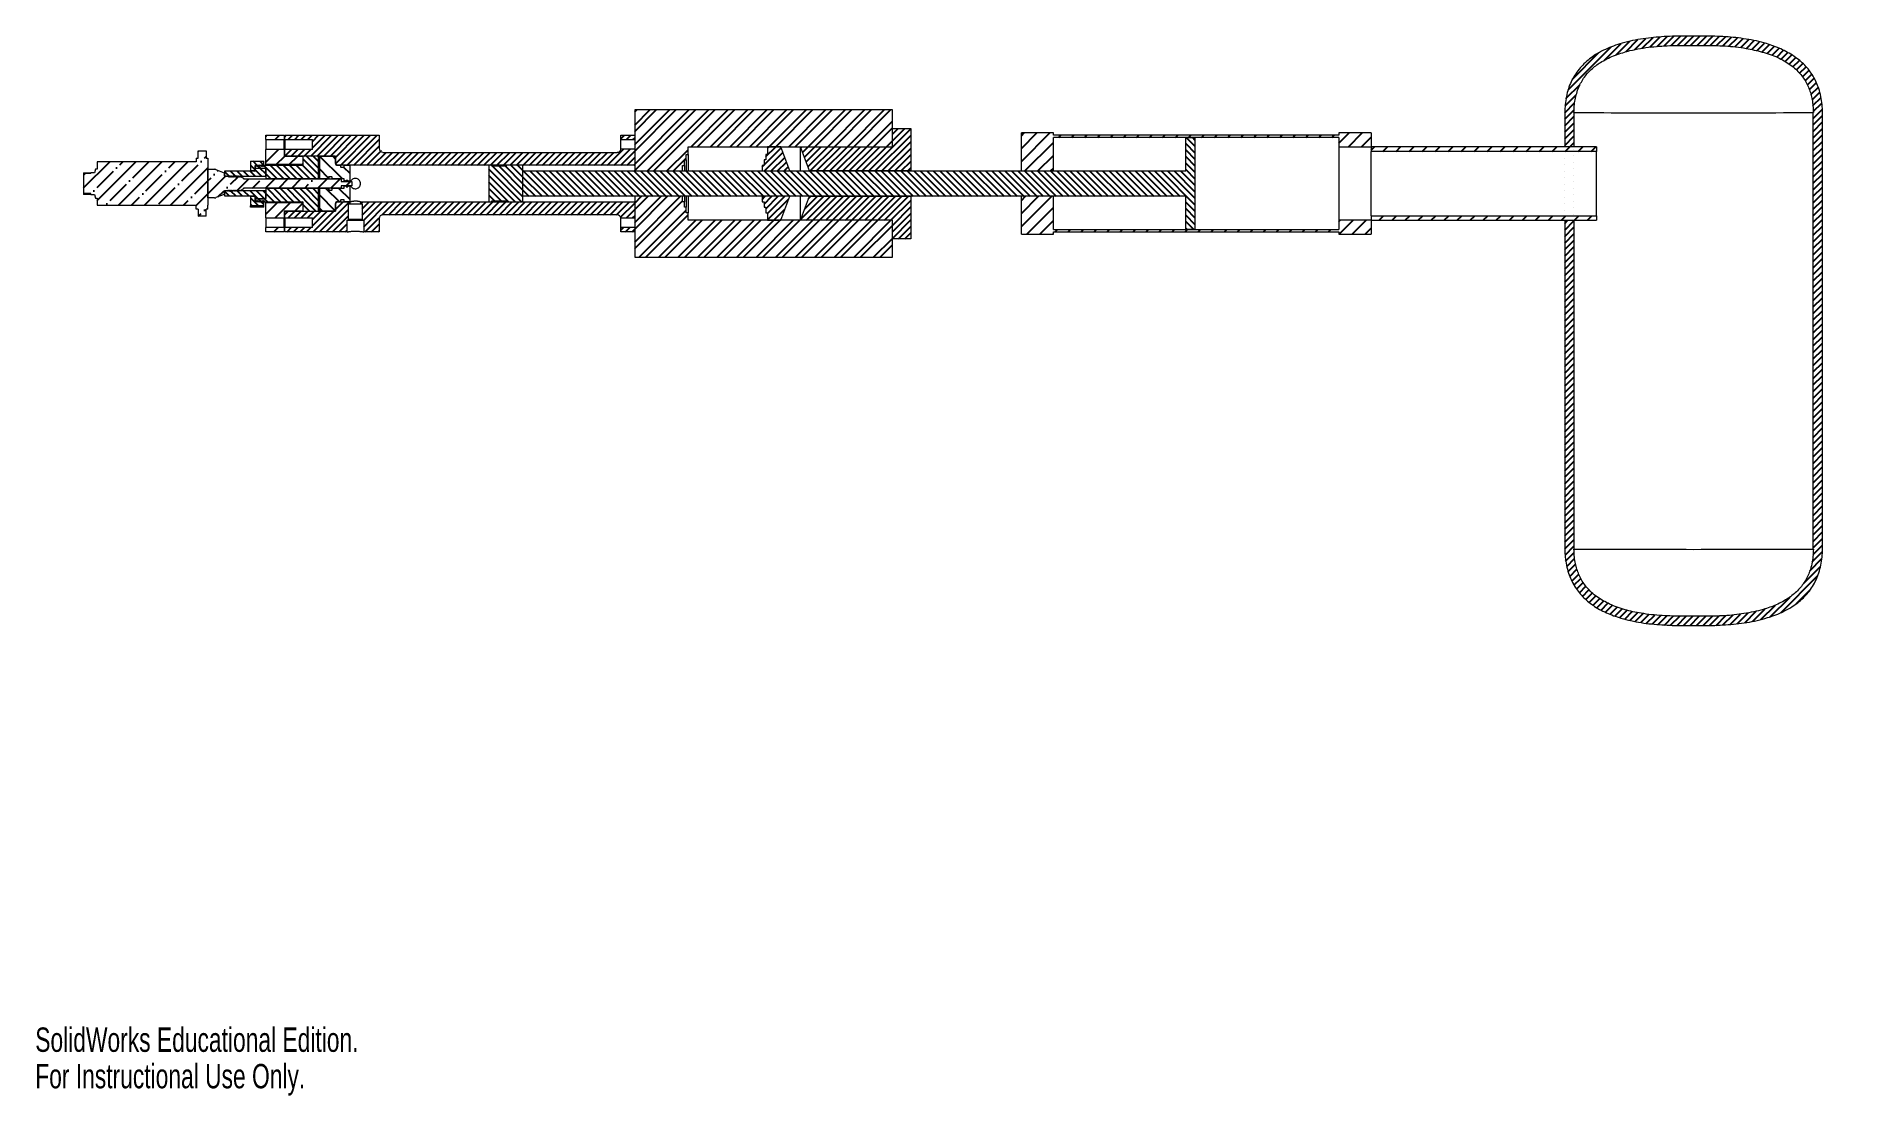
# Model space of a CAD drawing. Header units: inches. Extents: x 0 to 11, y 0 to 6.4.
import ezdxf

# ---------------------------------------------------------------- set-up
doc = ezdxf.new("R2010")
doc.units = ezdxf.units.IN
doc.header["$MEASUREMENT"] = 0
doc.styles.add('SLDTEXTSTYLE0', font='TXT', dxfattribs={"width": 0.7})

msp = doc.modelspace()

# ---------------------------------------------------------------- texts
at = {"color": 7, "linetype": 'Continuous', "char_height": 0.14705, "attachment_point": 1, "style": 'SLDTEXTSTYLE0'}
for s, insert in [('SolidWorks Educational Edition.', (0, 0.41)), ('For Instructional Use Only.', (0, 0.19))]:
    msp.add_mtext(s, dxfattribs=dict(at, insert=insert))

# ---------------------------------------------------------------- hatches: boundary and pattern name
at = {"linetype": 'Continuous'}
h = msp.add_hatch(dxfattribs=at)
h.set_pattern_fill('ANSI31', scale=0.222222, style=0)
edge = h.paths.add_edge_path(flags=0)
edge.add_line((9.286, 5.282), (9.231, 5.282))
edge.add_ellipse((10.008, 5.504), major_axis=(0, 567.154), ratio=0.0013714, start_angle=90.02245, end_angle=90.22293)
edge.add_spline(control_points=[(9.231, 3.297), (9.231, 3.278), (9.232, 3.26), (9.236, 3.223), (9.239, 3.204), (9.246, 3.177), (9.248, 3.168), (9.253, 3.154), (9.254, 3.15), (9.257, 3.141), (9.259, 3.137), (9.267, 3.115), (9.275, 3.098), (9.289, 3.074), (9.294, 3.066), (9.302, 3.054), (9.305, 3.051), (9.311, 3.043), (9.314, 3.039), (9.328, 3.021), (9.341, 3.007), (9.369, 2.982), (9.383, 2.971), (9.403, 2.957), (9.407, 2.955), (9.414, 2.949), (9.418, 2.947), (9.43, 2.94), (9.438, 2.935), (9.463, 2.922), (9.48, 2.914), (9.514, 2.9), (9.532, 2.893), (9.558, 2.885), (9.567, 2.882), (9.585, 2.877), (9.594, 2.874), (9.622, 2.867), (9.64, 2.863), (9.695, 2.853), (9.731, 2.848), (9.805, 2.841), (9.842, 2.838), (9.88, 2.837)], knot_values=[0, 0, 0, 0, 0.0625, 0.0625, 0.125, 0.125, 0.15625, 0.15625, 0.171875, 0.171875, 0.1875, 0.1875, 0.25, 0.25, 0.28125, 0.28125, 0.296875, 0.296875, 0.3125, 0.3125, 0.375, 0.375, 0.4375, 0.4375, 0.453125, 0.453125, 0.46875, 0.46875, 0.5, 0.5, 0.5625, 0.5625, 0.625, 0.625, 0.65625, 0.65625, 0.6875, 0.6875, 0.75, 0.75, 0.875, 0.875, 1, 1, 1, 1], weights=[1, 1, 1, 1, 1, 1, 1, 1, 1, 1, 1, 1, 1, 1, 1, 1, 1, 1, 1, 1, 1, 1, 1, 1, 1, 1, 1, 1, 1, 1, 1, 1, 1, 1, 1, 1, 1, 1, 1, 1, 1, 1, 1, 1], degree=3, periodic=0)
edge.add_line((9.88, 2.837), (10.137, 2.837))
edge.add_spline(control_points=[(10.137, 2.837), (10.174, 2.838), (10.211, 2.841), (10.285, 2.848), (10.322, 2.853), (10.377, 2.863), (10.395, 2.867), (10.422, 2.874), (10.431, 2.877), (10.449, 2.882), (10.458, 2.885), (10.485, 2.893), (10.503, 2.9), (10.537, 2.914), (10.554, 2.922), (10.579, 2.935), (10.587, 2.94), (10.599, 2.947), (10.603, 2.95), (10.611, 2.955), (10.614, 2.958), (10.634, 2.971), (10.648, 2.983), (10.676, 3.008), (10.688, 3.021), (10.712, 3.051), (10.723, 3.066), (10.741, 3.098), (10.749, 3.115), (10.758, 3.137), (10.76, 3.141), (10.763, 3.15), (10.764, 3.154), (10.768, 3.168), (10.771, 3.177), (10.777, 3.204), (10.78, 3.223), (10.785, 3.26), (10.786, 3.278), (10.786, 3.297)], knot_values=[0, 0, 0, 0, 0.125, 0.125, 0.25, 0.25, 0.3125, 0.3125, 0.34375, 0.34375, 0.375, 0.375, 0.4375, 0.4375, 0.5, 0.5, 0.53125, 0.53125, 0.546875, 0.546875, 0.5625, 0.5625, 0.625, 0.625, 0.6875, 0.6875, 0.75, 0.75, 0.8125, 0.8125, 0.828125, 0.828125, 0.84375, 0.84375, 0.875, 0.875, 0.9375, 0.9375, 1, 1, 1, 1], weights=[1, 1, 1, 1, 1, 1, 1, 1, 1, 1, 1, 1, 1, 1, 1, 1, 1, 1, 1, 1, 1, 1, 1, 1, 1, 1, 1, 1, 1, 1, 1, 1, 1, 1, 1, 1, 1, 1, 1, 1], degree=3, periodic=0)
edge.add_ellipse((10.008, 5.504), major_axis=(0, 567.154), ratio=0.0013714, start_angle=269.77707, end_angle=270.04334)
edge.add_spline(control_points=[(10.786, 5.933), (10.786, 5.952), (10.785, 5.97), (10.78, 6.007), (10.777, 6.026), (10.771, 6.053), (10.768, 6.062), (10.764, 6.075), (10.763, 6.08), (10.76, 6.089), (10.758, 6.093), (10.749, 6.115), (10.741, 6.132), (10.727, 6.156), (10.722, 6.164), (10.714, 6.175), (10.712, 6.179), (10.706, 6.187), (10.703, 6.19), (10.688, 6.209), (10.675, 6.222), (10.648, 6.247), (10.633, 6.259), (10.614, 6.273), (10.61, 6.275), (10.602, 6.28), (10.598, 6.283), (10.586, 6.29), (10.578, 6.295), (10.554, 6.308), (10.537, 6.316), (10.502, 6.33), (10.485, 6.337), (10.458, 6.345), (10.449, 6.348), (10.431, 6.353), (10.422, 6.356), (10.395, 6.362), (10.377, 6.366), (10.322, 6.377), (10.285, 6.382), (10.211, 6.389), (10.174, 6.391), (10.137, 6.393)], knot_values=[0, 0, 0, 0, 0.0625, 0.0625, 0.125, 0.125, 0.15625, 0.15625, 0.171875, 0.171875, 0.1875, 0.1875, 0.25, 0.25, 0.28125, 0.28125, 0.296875, 0.296875, 0.3125, 0.3125, 0.375, 0.375, 0.4375, 0.4375, 0.453125, 0.453125, 0.46875, 0.46875, 0.5, 0.5, 0.5625, 0.5625, 0.625, 0.625, 0.65625, 0.65625, 0.6875, 0.6875, 0.75, 0.75, 0.875, 0.875, 1, 1, 1, 1], weights=[1, 1, 1, 1, 1, 1, 1, 1, 1, 1, 1, 1, 1, 1, 1, 1, 1, 1, 1, 1, 1, 1, 1, 1, 1, 1, 1, 1, 1, 1, 1, 1, 1, 1, 1, 1, 1, 1, 1, 1, 1, 1, 1, 1], degree=3, periodic=0)
edge.add_line((10.137, 6.393), (9.88, 6.393))
edge.add_spline(control_points=[(9.88, 6.393), (9.842, 6.391), (9.805, 6.389), (9.731, 6.382), (9.694, 6.377), (9.64, 6.366), (9.621, 6.362), (9.594, 6.356), (9.585, 6.353), (9.567, 6.348), (9.558, 6.345), (9.532, 6.337), (9.514, 6.33), (9.48, 6.316), (9.463, 6.308), (9.438, 6.295), (9.43, 6.29), (9.418, 6.282), (9.414, 6.28), (9.406, 6.275), (9.402, 6.272), (9.383, 6.259), (9.368, 6.247), (9.341, 6.222), (9.328, 6.209), (9.304, 6.179), (9.294, 6.164), (9.275, 6.132), (9.267, 6.115), (9.259, 6.093), (9.257, 6.089), (9.254, 6.08), (9.253, 6.075), (9.248, 6.062), (9.246, 6.053), (9.239, 6.026), (9.236, 6.007), (9.232, 5.97), (9.231, 5.952), (9.231, 5.933)], knot_values=[0, 0, 0, 0, 0.125, 0.125, 0.25, 0.25, 0.3125, 0.3125, 0.34375, 0.34375, 0.375, 0.375, 0.4375, 0.4375, 0.5, 0.5, 0.53125, 0.53125, 0.546875, 0.546875, 0.5625, 0.5625, 0.625, 0.625, 0.6875, 0.6875, 0.75, 0.75, 0.8125, 0.8125, 0.828125, 0.828125, 0.84375, 0.84375, 0.875, 0.875, 0.9375, 0.9375, 1, 1, 1, 1], weights=[1, 1, 1, 1, 1, 1, 1, 1, 1, 1, 1, 1, 1, 1, 1, 1, 1, 1, 1, 1, 1, 1, 1, 1, 1, 1, 1, 1, 1, 1, 1, 1, 1, 1, 1, 1, 1, 1, 1, 1], degree=3, periodic=0)
edge.add_ellipse((10.008, 5.504), major_axis=(0, 567.154), ratio=0.0013714, start_angle=89.95666, end_angle=89.97755)
edge.add_line((9.231, 5.726), (9.286, 5.726))
edge.add_ellipse((10.008, 5.504), major_axis=(0, 526.643), ratio=0.0013714, start_angle=89.95337, end_angle=89.97582, ccw=False)
edge.add_spline(control_points=[(9.286, 5.932), (9.286, 5.949), (9.287, 5.966), (9.291, 5.999), (9.294, 6.016), (9.302, 6.048), (9.307, 6.065), (9.315, 6.084), (9.317, 6.088), (9.32, 6.096), (9.322, 6.1), (9.328, 6.111), (9.332, 6.119), (9.345, 6.14), (9.355, 6.154), (9.369, 6.17), (9.372, 6.173), (9.377, 6.179), (9.38, 6.182), (9.389, 6.191), (9.396, 6.197), (9.415, 6.213), (9.429, 6.223), (9.45, 6.237), (9.457, 6.242), (9.472, 6.25), (9.48, 6.254), (9.502, 6.265), (9.518, 6.272), (9.549, 6.284), (9.565, 6.289), (9.589, 6.297), (9.598, 6.299), (9.614, 6.303), (9.622, 6.305), (9.647, 6.311), (9.663, 6.314), (9.713, 6.323), (9.747, 6.328), (9.814, 6.334), (9.848, 6.336), (9.881, 6.337)], knot_values=[0, 0, 0, 0, 0.0625, 0.0625, 0.125, 0.125, 0.1875, 0.1875, 0.203125, 0.203125, 0.21875, 0.21875, 0.25, 0.25, 0.3125, 0.3125, 0.328125, 0.328125, 0.34375, 0.34375, 0.375, 0.375, 0.4375, 0.4375, 0.46875, 0.46875, 0.5, 0.5, 0.5625, 0.5625, 0.625, 0.625, 0.65625, 0.65625, 0.6875, 0.6875, 0.75, 0.75, 0.875, 0.875, 1, 1, 1, 1], weights=[1, 1, 1, 1, 1, 1, 1, 1, 1, 1, 1, 1, 1, 1, 1, 1, 1, 1, 1, 1, 1, 1, 1, 1, 1, 1, 1, 1, 1, 1, 1, 1, 1, 1, 1, 1, 1, 1, 1, 1, 1, 1], degree=3, periodic=0)
edge.add_line((9.881, 6.337), (10.135, 6.337))
edge.add_spline(control_points=[(10.135, 6.337), (10.169, 6.336), (10.202, 6.334), (10.269, 6.328), (10.302, 6.324), (10.351, 6.315), (10.367, 6.312), (10.4, 6.304), (10.416, 6.3), (10.448, 6.29), (10.464, 6.285), (10.487, 6.276), (10.495, 6.273), (10.511, 6.266), (10.519, 6.263), (10.542, 6.252), (10.557, 6.243), (10.585, 6.225), (10.599, 6.215), (10.615, 6.202), (10.619, 6.199), (10.625, 6.193), (10.628, 6.19), (10.637, 6.181), (10.643, 6.175), (10.66, 6.156), (10.67, 6.143), (10.681, 6.124), (10.683, 6.121), (10.688, 6.113), (10.69, 6.11), (10.696, 6.098), (10.699, 6.09), (10.709, 6.067), (10.714, 6.051), (10.72, 6.026), (10.722, 6.017), (10.725, 6.001), (10.726, 5.992), (10.729, 5.967), (10.73, 5.95), (10.731, 5.932)], knot_values=[0, 0, 0, 0, 0.125, 0.125, 0.25, 0.25, 0.3125, 0.3125, 0.375, 0.375, 0.4375, 0.4375, 0.46875, 0.46875, 0.5, 0.5, 0.5625, 0.5625, 0.625, 0.625, 0.640625, 0.640625, 0.65625, 0.65625, 0.6875, 0.6875, 0.75, 0.75, 0.765625, 0.765625, 0.78125, 0.78125, 0.8125, 0.8125, 0.875, 0.875, 0.90625, 0.90625, 0.9375, 0.9375, 1, 1, 1, 1], weights=[1, 1, 1, 1, 1, 1, 1, 1, 1, 1, 1, 1, 1, 1, 1, 1, 1, 1, 1, 1, 1, 1, 1, 1, 1, 1, 1, 1, 1, 1, 1, 1, 1, 1, 1, 1, 1, 1, 1, 1, 1, 1], degree=3, periodic=0)
edge.add_ellipse((10.008, 5.504), major_axis=(0, 526.643), ratio=0.0013714, start_angle=269.75996, end_angle=270.04663, ccw=False)
edge.add_spline(control_points=[(10.731, 3.297), (10.73, 3.28), (10.729, 3.263), (10.725, 3.23), (10.723, 3.213), (10.716, 3.189), (10.714, 3.181), (10.71, 3.169), (10.709, 3.165), (10.706, 3.157), (10.704, 3.153), (10.696, 3.133), (10.689, 3.118), (10.676, 3.096), (10.671, 3.089), (10.661, 3.076), (10.656, 3.069), (10.639, 3.05), (10.627, 3.038), (10.608, 3.021), (10.601, 3.016), (10.591, 3.009), (10.587, 3.006), (10.58, 3.001), (10.577, 2.999), (10.559, 2.988), (10.544, 2.979), (10.514, 2.964), (10.498, 2.958), (10.467, 2.946), (10.451, 2.94), (10.426, 2.933), (10.418, 2.931), (10.402, 2.926), (10.394, 2.924), (10.369, 2.919), (10.353, 2.915), (10.303, 2.906), (10.27, 2.902), (10.203, 2.896), (10.169, 2.894), (10.135, 2.893)], knot_values=[0, 0, 0, 0, 0.0625, 0.0625, 0.125, 0.125, 0.15625, 0.15625, 0.171875, 0.171875, 0.1875, 0.1875, 0.25, 0.25, 0.28125, 0.28125, 0.3125, 0.3125, 0.375, 0.375, 0.40625, 0.40625, 0.421875, 0.421875, 0.4375, 0.4375, 0.5, 0.5, 0.5625, 0.5625, 0.625, 0.625, 0.65625, 0.65625, 0.6875, 0.6875, 0.75, 0.75, 0.875, 0.875, 1, 1, 1, 1], weights=[1, 1, 1, 1, 1, 1, 1, 1, 1, 1, 1, 1, 1, 1, 1, 1, 1, 1, 1, 1, 1, 1, 1, 1, 1, 1, 1, 1, 1, 1, 1, 1, 1, 1, 1, 1, 1, 1, 1, 1, 1, 1], degree=3, periodic=0)
edge.add_line((10.135, 2.893), (9.881, 2.893))
edge.add_spline(control_points=[(9.881, 2.893), (9.848, 2.894), (9.814, 2.896), (9.748, 2.902), (9.715, 2.906), (9.666, 2.915), (9.649, 2.918), (9.617, 2.926), (9.601, 2.93), (9.569, 2.939), (9.553, 2.945), (9.529, 2.954), (9.521, 2.957), (9.506, 2.963), (9.498, 2.967), (9.475, 2.978), (9.46, 2.986), (9.431, 3.004), (9.418, 3.014), (9.401, 3.028), (9.398, 3.031), (9.392, 3.036), (9.389, 3.039), (9.379, 3.048), (9.374, 3.055), (9.357, 3.074), (9.347, 3.087), (9.335, 3.105), (9.333, 3.109), (9.329, 3.116), (9.327, 3.12), (9.321, 3.132), (9.318, 3.139), (9.308, 3.163), (9.303, 3.179), (9.296, 3.204), (9.295, 3.212), (9.292, 3.229), (9.29, 3.238), (9.287, 3.263), (9.286, 3.28), (9.286, 3.297)], knot_values=[0, 0, 0, 0, 0.125, 0.125, 0.25, 0.25, 0.3125, 0.3125, 0.375, 0.375, 0.4375, 0.4375, 0.46875, 0.46875, 0.5, 0.5, 0.5625, 0.5625, 0.625, 0.625, 0.640625, 0.640625, 0.65625, 0.65625, 0.6875, 0.6875, 0.75, 0.75, 0.765625, 0.765625, 0.78125, 0.78125, 0.8125, 0.8125, 0.875, 0.875, 0.90625, 0.90625, 0.9375, 0.9375, 1, 1, 1, 1], weights=[1, 1, 1, 1, 1, 1, 1, 1, 1, 1, 1, 1, 1, 1, 1, 1, 1, 1, 1, 1, 1, 1, 1, 1, 1, 1, 1, 1, 1, 1, 1, 1, 1, 1, 1, 1, 1, 1, 1, 1, 1, 1], degree=3, periodic=0)
edge.add_ellipse((10.008, 5.504), major_axis=(0, 526.643), ratio=0.0013714, start_angle=90.02418, end_angle=90.24004, ccw=False)
h = msp.add_hatch(dxfattribs=at)
h.set_pattern_fill('ANSI32', scale=0.22222, style=0)
h.paths.add_polyline_path([(5.173, 5.948), (3.618, 5.948), (3.618, 5.58), (3.906, 5.58), (3.906, 5.613), (3.918, 5.613), (3.918, 5.647), (3.929, 5.647), (3.929, 5.68), (3.94, 5.68), (3.94, 5.726), (5.173, 5.726)], flags=0)
h = msp.add_hatch(dxfattribs=at)
h.set_pattern_fill('ANSI31', scale=0.222222, style=0)
h.paths.add_polyline_path([(4.618, 5.726), (4.672, 5.58), (5.284, 5.58), (5.284, 5.837), (5.173, 5.837), (5.173, 5.726)], flags=0)
h = msp.add_hatch(dxfattribs=at)
h.set_pattern_fill('ANSI31', scale=0.444444, style=0)
h.paths.add_polyline_path([(5.951, 5.809), (5.951, 5.58), (6.145, 5.58), (6.145, 5.782), (7.868, 5.782), (7.868, 5.726), (8.062, 5.726), (8.062, 5.809), (7.868, 5.809), (7.868, 5.795), (6.145, 5.795), (6.145, 5.809)], flags=0)
h = msp.add_hatch(dxfattribs=at)
h.set_pattern_fill('ANSI35', scale=0.444444, style=0)
h.paths.add_polyline_path([(1.042, 5.635), (1.042, 5.658), (1.031, 5.658), (1.031, 5.702), (0.983, 5.702), (0.983, 5.658), (0.972, 5.658), (0.972, 5.635), (0.373, 5.635), (0.373, 5.591), (0.364, 5.591), (0.357, 5.569), (0.336, 5.569), (0.336, 5.565), (0.292, 5.565), (0.292, 5.443), (0.336, 5.443), (0.336, 5.438), (0.357, 5.438), (0.364, 5.416), (0.373, 5.416), (0.373, 5.373), (0.972, 5.373), (0.972, 5.35), (0.983, 5.35), (0.983, 5.306), (1.031, 5.306), (1.031, 5.35), (1.042, 5.35), (1.042, 5.373)], flags=0)
h = msp.add_hatch(dxfattribs=at)
h.set_pattern_fill('ANSI31', scale=0.444444, style=0)
h.paths.add_polyline_path([(1.502, 5.795), (1.391, 5.795), (1.391, 5.769), (1.502, 5.769)], flags=0)
h = msp.add_hatch(dxfattribs=at)
h.set_pattern_fill('ANSI31', scale=0.444444, style=0)
h.paths.add_polyline_path([(1.615, 5.67), (1.506, 5.67), (1.502, 5.67), (1.502, 5.71), (1.391, 5.71), (1.391, 5.618), (1.615, 5.618)], flags=0)
h = msp.add_hatch(dxfattribs=at)
h.set_pattern_fill('ANSI31', scale=0.222222, style=0)
edge = h.paths.add_edge_path(flags=0)
edge.add_arc((2.098, 5.715), 0.0222, 180, 270, ccw=False)
edge.add_line((2.076, 5.715), (2.076, 5.795))
edge.add_line((2.076, 5.795), (1.506, 5.795))
edge.add_line((1.506, 5.795), (1.506, 5.769))
edge.add_line((1.506, 5.769), (1.673, 5.769))
edge.add_line((1.673, 5.769), (1.673, 5.71))
edge.add_line((1.673, 5.71), (1.506, 5.71))
edge.add_line((1.506, 5.71), (1.506, 5.67))
edge.add_line((1.506, 5.67), (1.615, 5.67))
edge.add_line((1.615, 5.67), (1.812, 5.67))
edge.add_line((1.812, 5.67), (1.812, 5.626))
edge.add_line((1.812, 5.626), (1.823, 5.615))
edge.add_line((1.823, 5.615), (3.618, 5.615))
edge.add_line((3.618, 5.615), (3.618, 5.711))
edge.add_line((3.618, 5.711), (3.534, 5.711))
edge.add_arc((3.512, 5.715), 0.0222, 270, 351.2282, ccw=False)
edge.add_line((3.512, 5.692), (2.098, 5.692))
h = msp.add_hatch(dxfattribs=at)
h.set_pattern_fill('ANSI31', scale=0.222222, angle=90, style=0)
h.paths.add_polyline_path([(6.999, 5.782), (6.943, 5.782), (6.943, 5.58), (2.943, 5.58), (2.943, 5.427), (6.943, 5.427), (6.943, 5.226), (6.999, 5.226)], flags=0)
h = msp.add_hatch(dxfattribs=at)
h.set_pattern_fill('ANSI31', scale=0.222222, style=0)
h.paths.add_polyline_path([(3.534, 5.795), (3.534, 5.769), (3.618, 5.769), (3.618, 5.795)], flags=0)
h = msp.add_hatch(dxfattribs=at)
h.set_pattern_fill('ANSI31', scale=0.222222, style=0)
h.paths.add_polyline_path([(4.387, 5.58), (4.553, 5.58), (4.499, 5.726), (4.42, 5.726), (4.42, 5.68), (4.409, 5.68), (4.409, 5.647), (4.398, 5.647), (4.398, 5.613), (4.387, 5.613)], flags=0)
h = msp.add_hatch(dxfattribs=at)
h.set_pattern_fill('ANSI31', scale=0.444444, style=0)
h.paths.add_polyline_path([(9.423, 5.698), (9.423, 5.726), (8.062, 5.726), (8.062, 5.698)], flags=0)
h = msp.add_hatch(dxfattribs=at)
h.set_pattern_fill('ANSI35', scale=0.444444, style=0)
edge = h.paths.add_edge_path(flags=0)
edge.add_line((1.847, 5.476), (1.847, 5.491))
edge.add_line((1.847, 5.491), (1.911, 5.491))
edge.add_line((1.911, 5.491), (1.911, 5.517))
edge.add_line((1.911, 5.517), (1.847, 5.517))
edge.add_line((1.847, 5.517), (1.847, 5.532))
edge.add_line((1.847, 5.532), (1.257, 5.532))
edge.add_line((1.257, 5.532), (1.257, 5.536))
edge.add_line((1.257, 5.536), (1.236, 5.547))
edge.add_line((1.236, 5.547), (1.234, 5.543))
edge.add_line((1.234, 5.543), (1.232, 5.548))
edge.add_line((1.232, 5.548), (1.23, 5.548))
edge.add_line((1.23, 5.548), (1.228, 5.543))
edge.add_line((1.228, 5.543), (1.225, 5.548))
edge.add_line((1.225, 5.548), (1.223, 5.548))
edge.add_line((1.223, 5.548), (1.221, 5.543))
edge.add_line((1.221, 5.543), (1.219, 5.548))
edge.add_line((1.219, 5.548), (1.217, 5.548))
edge.add_line((1.217, 5.548), (1.214, 5.543))
edge.add_line((1.214, 5.543), (1.212, 5.548))
edge.add_line((1.212, 5.548), (1.21, 5.548))
edge.add_line((1.21, 5.548), (1.208, 5.543))
edge.add_line((1.208, 5.543), (1.206, 5.548))
edge.add_line((1.206, 5.548), (1.204, 5.548))
edge.add_line((1.204, 5.548), (1.201, 5.543))
edge.add_line((1.201, 5.543), (1.199, 5.548))
edge.add_line((1.199, 5.548), (1.197, 5.548))
edge.add_line((1.197, 5.548), (1.195, 5.543))
edge.add_line((1.195, 5.543), (1.192, 5.548))
edge.add_line((1.192, 5.548), (1.191, 5.548))
edge.add_line((1.191, 5.548), (1.188, 5.543))
edge.add_line((1.188, 5.543), (1.186, 5.548))
edge.add_line((1.186, 5.548), (1.184, 5.548))
edge.add_line((1.184, 5.548), (1.182, 5.543))
edge.add_line((1.182, 5.543), (1.179, 5.548))
edge.add_line((1.179, 5.548), (1.177, 5.548))
edge.add_line((1.177, 5.548), (1.175, 5.543))
edge.add_line((1.175, 5.543), (1.173, 5.548))
edge.add_line((1.173, 5.548), (1.171, 5.548))
edge.add_line((1.171, 5.548), (1.169, 5.543))
edge.add_line((1.169, 5.543), (1.166, 5.548))
edge.add_line((1.166, 5.548), (1.145, 5.548))
edge.add_arc((1.145, 5.552), 0.00437, 180, 270, ccw=False)
edge.add_line((1.141, 5.552), (1.141, 5.569))
edge.add_line((1.141, 5.569), (1.09, 5.589))
edge.add_arc((1.082, 5.568), 0.0219, 69.1932, 90)
edge.add_line((1.082, 5.59), (1.042, 5.59))
edge.add_line((1.042, 5.59), (1.042, 5.417))
edge.add_line((1.042, 5.417), (1.082, 5.417))
edge.add_arc((1.082, 5.439), 0.0219, 270, 290.8068)
edge.add_line((1.09, 5.419), (1.141, 5.438))
edge.add_line((1.141, 5.438), (1.141, 5.456))
edge.add_arc((1.145, 5.456), 0.00437, 90, 180, ccw=False)
edge.add_line((1.145, 5.46), (1.163, 5.46))
edge.add_line((1.163, 5.46), (1.165, 5.464))
edge.add_line((1.165, 5.464), (1.168, 5.46))
edge.add_line((1.168, 5.46), (1.17, 5.46))
edge.add_line((1.17, 5.46), (1.172, 5.464))
edge.add_line((1.172, 5.464), (1.174, 5.46))
edge.add_line((1.174, 5.46), (1.176, 5.46))
edge.add_line((1.176, 5.46), (1.178, 5.464))
edge.add_line((1.178, 5.464), (1.181, 5.46))
edge.add_line((1.181, 5.46), (1.183, 5.46))
edge.add_line((1.183, 5.46), (1.185, 5.464))
edge.add_line((1.185, 5.464), (1.187, 5.46))
edge.add_line((1.187, 5.46), (1.189, 5.46))
edge.add_line((1.189, 5.46), (1.192, 5.464))
edge.add_line((1.192, 5.464), (1.194, 5.46))
edge.add_line((1.194, 5.46), (1.196, 5.46))
edge.add_line((1.196, 5.46), (1.198, 5.464))
edge.add_line((1.198, 5.464), (1.2, 5.46))
edge.add_line((1.2, 5.46), (1.202, 5.46))
edge.add_line((1.202, 5.46), (1.205, 5.464))
edge.add_line((1.205, 5.464), (1.207, 5.46))
edge.add_line((1.207, 5.46), (1.209, 5.46))
edge.add_line((1.209, 5.46), (1.211, 5.464))
edge.add_line((1.211, 5.464), (1.214, 5.46))
edge.add_line((1.214, 5.46), (1.215, 5.46))
edge.add_line((1.215, 5.46), (1.218, 5.464))
edge.add_line((1.218, 5.464), (1.22, 5.46))
edge.add_line((1.22, 5.46), (1.222, 5.46))
edge.add_line((1.222, 5.46), (1.224, 5.464))
edge.add_line((1.224, 5.464), (1.227, 5.46))
edge.add_line((1.227, 5.46), (1.229, 5.46))
edge.add_line((1.229, 5.46), (1.231, 5.464))
edge.add_line((1.231, 5.464), (1.233, 5.46))
edge.add_line((1.233, 5.46), (1.235, 5.46))
edge.add_line((1.235, 5.46), (1.257, 5.471))
edge.add_line((1.257, 5.471), (1.257, 5.476))
edge.add_line((1.257, 5.476), (1.847, 5.476))
h = msp.add_hatch(dxfattribs=at)
h.set_pattern_fill('ANSI31', scale=0.222222, angle=90, style=0)
edge = h.paths.add_edge_path(flags=0)
edge.add_line((1.198, 5.551), (1.2, 5.548))
edge.add_line((1.2, 5.548), (1.203, 5.548))
edge.add_line((1.203, 5.548), (1.205, 5.551))
edge.add_line((1.205, 5.551), (1.207, 5.548))
edge.add_line((1.207, 5.548), (1.21, 5.548))
edge.add_line((1.21, 5.548), (1.212, 5.551))
edge.add_line((1.212, 5.551), (1.214, 5.548))
edge.add_line((1.214, 5.548), (1.216, 5.548))
edge.add_line((1.216, 5.548), (1.218, 5.551))
edge.add_line((1.218, 5.551), (1.22, 5.548))
edge.add_line((1.22, 5.548), (1.223, 5.548))
edge.add_line((1.223, 5.548), (1.225, 5.551))
edge.add_line((1.225, 5.551), (1.227, 5.548))
edge.add_line((1.227, 5.548), (1.229, 5.548))
edge.add_line((1.229, 5.548), (1.231, 5.551))
edge.add_line((1.231, 5.551), (1.233, 5.548))
edge.add_line((1.233, 5.548), (1.391, 5.548))
edge.add_line((1.391, 5.548), (1.391, 5.594))
edge.add_arc((1.39, 5.594), 0.00111, 0, 90)
edge.add_line((1.39, 5.595), (1.327, 5.595))
edge.add_line((1.327, 5.595), (1.327, 5.579))
edge.add_arc((1.326, 5.579), 0.00111, 270, 360, ccw=False)
edge.add_line((1.326, 5.578), (1.142, 5.578))
edge.add_line((1.142, 5.578), (1.142, 5.548))
edge.add_line((1.142, 5.548), (1.144, 5.548))
edge.add_line((1.144, 5.548), (1.146, 5.551))
edge.add_line((1.146, 5.551), (1.148, 5.548))
edge.add_line((1.148, 5.548), (1.15, 5.548))
edge.add_line((1.15, 5.548), (1.153, 5.551))
edge.add_line((1.153, 5.551), (1.155, 5.548))
edge.add_line((1.155, 5.548), (1.157, 5.548))
edge.add_line((1.157, 5.548), (1.159, 5.551))
edge.add_line((1.159, 5.551), (1.161, 5.548))
edge.add_line((1.161, 5.548), (1.164, 5.548))
edge.add_line((1.164, 5.548), (1.166, 5.551))
edge.add_line((1.166, 5.551), (1.168, 5.548))
edge.add_line((1.168, 5.548), (1.17, 5.548))
edge.add_line((1.17, 5.548), (1.172, 5.551))
edge.add_line((1.172, 5.551), (1.174, 5.548))
edge.add_line((1.174, 5.548), (1.177, 5.548))
edge.add_line((1.177, 5.548), (1.179, 5.551))
edge.add_line((1.179, 5.551), (1.181, 5.548))
edge.add_line((1.181, 5.548), (1.183, 5.548))
edge.add_line((1.183, 5.548), (1.185, 5.551))
edge.add_line((1.185, 5.551), (1.187, 5.548))
edge.add_line((1.187, 5.548), (1.19, 5.548))
edge.add_line((1.19, 5.548), (1.192, 5.551))
edge.add_line((1.192, 5.551), (1.194, 5.548))
edge.add_line((1.194, 5.548), (1.196, 5.548))
edge.add_line((1.196, 5.548), (1.198, 5.551))
h = msp.add_hatch(dxfattribs=at)
h.set_pattern_fill('ANSI31', scale=0.222222, angle=90, style=0)
h.paths.add_polyline_path([(1.361, 5.613), (1.363, 5.613), (1.366, 5.617), (1.368, 5.613), (1.37, 5.613), (1.372, 5.617), (1.375, 5.613), (1.38, 5.613), (1.38, 5.638), (1.299, 5.638), (1.299, 5.583), (1.327, 5.583), (1.327, 5.613), (1.344, 5.613), (1.346, 5.617), (1.348, 5.613), (1.35, 5.613), (1.353, 5.617), (1.355, 5.613), (1.357, 5.613), (1.359, 5.617)], flags=0)
h = msp.add_hatch(dxfattribs=at)
h.set_pattern_fill('ANSI31', scale=0.222222, angle=90, style=0)
edge = h.paths.add_edge_path(flags=0)
edge.add_line((1.334, 5.612), (1.332, 5.609))
edge.add_line((1.332, 5.609), (1.33, 5.609))
edge.add_line((1.33, 5.609), (1.328, 5.612))
edge.add_line((1.328, 5.612), (1.328, 5.613))
edge.add_line((1.328, 5.613), (1.327, 5.613))
edge.add_line((1.327, 5.613), (1.327, 5.596))
edge.add_line((1.327, 5.596), (1.39, 5.596))
edge.add_arc((1.39, 5.595), 0.00111, 0, 90, ccw=False)
edge.add_line((1.391, 5.595), (1.391, 5.534))
edge.add_line((1.391, 5.534), (1.71, 5.534))
edge.add_line((1.71, 5.534), (1.71, 5.669))
edge.add_line((1.71, 5.669), (1.615, 5.669))
edge.add_line((1.615, 5.669), (1.615, 5.616))
edge.add_arc((1.613, 5.616), 0.00278, 270, 360, ccw=False)
edge.add_line((1.613, 5.613), (1.38, 5.613))
edge.add_line((1.38, 5.613), (1.38, 5.612))
edge.add_line((1.38, 5.612), (1.378, 5.609))
edge.add_line((1.378, 5.609), (1.376, 5.609))
edge.add_line((1.376, 5.609), (1.374, 5.612))
edge.add_line((1.374, 5.612), (1.374, 5.613))
edge.add_line((1.374, 5.613), (1.373, 5.613))
edge.add_line((1.373, 5.613), (1.373, 5.612))
edge.add_line((1.373, 5.612), (1.371, 5.609))
edge.add_line((1.371, 5.609), (1.37, 5.609))
edge.add_line((1.37, 5.609), (1.368, 5.612))
edge.add_line((1.368, 5.612), (1.368, 5.613))
edge.add_line((1.368, 5.613), (1.367, 5.613))
edge.add_line((1.367, 5.613), (1.367, 5.612))
edge.add_line((1.367, 5.612), (1.365, 5.609))
edge.add_line((1.365, 5.609), (1.363, 5.609))
edge.add_line((1.363, 5.609), (1.361, 5.612))
edge.add_line((1.361, 5.612), (1.361, 5.613))
edge.add_line((1.361, 5.613), (1.36, 5.613))
edge.add_line((1.36, 5.613), (1.36, 5.612))
edge.add_line((1.36, 5.612), (1.358, 5.609))
edge.add_line((1.358, 5.609), (1.357, 5.609))
edge.add_line((1.357, 5.609), (1.355, 5.612))
edge.add_line((1.355, 5.612), (1.355, 5.613))
edge.add_line((1.355, 5.613), (1.354, 5.613))
edge.add_line((1.354, 5.613), (1.354, 5.612))
edge.add_line((1.354, 5.612), (1.352, 5.609))
edge.add_line((1.352, 5.609), (1.35, 5.609))
edge.add_line((1.35, 5.609), (1.348, 5.612))
edge.add_line((1.348, 5.612), (1.348, 5.613))
edge.add_line((1.348, 5.613), (1.347, 5.613))
edge.add_line((1.347, 5.613), (1.347, 5.612))
edge.add_line((1.347, 5.612), (1.345, 5.609))
edge.add_line((1.345, 5.609), (1.344, 5.609))
edge.add_line((1.344, 5.609), (1.341, 5.612))
edge.add_line((1.341, 5.612), (1.341, 5.613))
edge.add_line((1.341, 5.613), (1.341, 5.613))
edge.add_line((1.341, 5.613), (1.341, 5.612))
edge.add_line((1.341, 5.612), (1.339, 5.609))
edge.add_line((1.339, 5.609), (1.337, 5.609))
edge.add_line((1.337, 5.609), (1.335, 5.612))
edge.add_line((1.335, 5.612), (1.335, 5.613))
edge.add_line((1.335, 5.613), (1.334, 5.613))
edge.add_line((1.334, 5.613), (1.334, 5.612))
h = msp.add_hatch(dxfattribs=at)
h.set_pattern_fill('ANSI31', scale=0.444444, angle=90, style=0)
edge = h.paths.add_edge_path(flags=0)
edge.add_line((1.715, 5.532), (1.77, 5.532))
edge.add_arc((1.77, 5.533), 0.000556, 270, 360)
edge.add_line((1.77, 5.533), (1.77, 5.543))
edge.add_arc((1.771, 5.543), 0.00111, 90, 180, ccw=False)
edge.add_line((1.771, 5.544), (1.79, 5.544))
edge.add_arc((1.79, 5.543), 0.00111, 0, 90, ccw=False)
edge.add_line((1.791, 5.543), (1.791, 5.533))
edge.add_arc((1.792, 5.533), 0.000556, 180, 270)
edge.add_line((1.792, 5.532), (1.865, 5.532))
edge.add_line((1.865, 5.532), (1.865, 5.518))
edge.add_line((1.865, 5.518), (1.875, 5.518))
edge.add_arc((1.875, 5.518), 0.000556, 270, 360)
edge.add_line((1.876, 5.518), (1.876, 5.523))
edge.add_arc((1.876, 5.523), 0.000556, 90, 180, ccw=False)
edge.add_line((1.876, 5.523), (1.886, 5.523))
edge.add_arc((1.886, 5.523), 0.000556, 0, 90, ccw=False)
edge.add_line((1.886, 5.523), (1.886, 5.518))
edge.add_arc((1.887, 5.518), 0.000556, 180, 270)
edge.add_line((1.887, 5.518), (1.898, 5.518))
edge.add_line((1.898, 5.518), (1.898, 5.615))
edge.add_line((1.898, 5.615), (1.865, 5.615))
edge.add_arc((1.865, 5.614), 0.000556, 90, 180)
edge.add_line((1.864, 5.614), (1.864, 5.604))
edge.add_arc((1.863, 5.604), 0.00111, 270, 360, ccw=False)
edge.add_line((1.863, 5.603), (1.844, 5.603))
edge.add_arc((1.844, 5.604), 0.00111, 180, 270, ccw=False)
edge.add_line((1.843, 5.604), (1.843, 5.614))
edge.add_arc((1.843, 5.614), 0.000556, 0, 90)
edge.add_line((1.843, 5.615), (1.819, 5.615))
edge.add_arc((1.819, 5.622), 0.007, 180, 270, ccw=False)
edge.add_line((1.812, 5.622), (1.812, 5.669))
edge.add_line((1.812, 5.669), (1.715, 5.669))
edge.add_line((1.715, 5.669), (1.715, 5.532))
h = msp.add_hatch(dxfattribs=at)
h.set_pattern_fill('ANSI31', scale=0.222222, angle=90, style=0)
h.paths.add_polyline_path([(2.755, 5.614), (2.737, 5.613), (2.737, 5.395), (2.755, 5.393), (2.755, 5.399), (2.842, 5.399), (2.842, 5.393), (2.943, 5.393), (2.943, 5.615), (2.842, 5.615), (2.842, 5.608), (2.755, 5.608)], flags=0)
h = msp.add_hatch(dxfattribs=at)
h.set_pattern_fill('ANSI31', scale=0.444444, angle=90, style=0)
edge = h.paths.add_edge_path(flags=0)
edge.add_line((1.715, 5.338), (1.812, 5.338))
edge.add_line((1.812, 5.338), (1.812, 5.386))
edge.add_arc((1.819, 5.386), 0.007, 90, 180, ccw=False)
edge.add_line((1.819, 5.393), (1.843, 5.393))
edge.add_arc((1.843, 5.393), 0.000556, 270, 360)
edge.add_line((1.843, 5.393), (1.843, 5.404))
edge.add_arc((1.844, 5.404), 0.00111, 90, 180, ccw=False)
edge.add_line((1.844, 5.405), (1.863, 5.405))
edge.add_arc((1.863, 5.404), 0.00111, 0, 90, ccw=False)
edge.add_line((1.864, 5.404), (1.864, 5.393))
edge.add_arc((1.865, 5.393), 0.000556, 180, 270)
edge.add_line((1.865, 5.393), (1.898, 5.393))
edge.add_line((1.898, 5.393), (1.898, 5.49))
edge.add_line((1.898, 5.49), (1.887, 5.49))
edge.add_arc((1.887, 5.489), 0.000556, 90, 180)
edge.add_line((1.886, 5.489), (1.886, 5.485))
edge.add_arc((1.886, 5.485), 0.000556, 270, 360, ccw=False)
edge.add_line((1.886, 5.484), (1.876, 5.484))
edge.add_arc((1.876, 5.485), 0.000556, 180, 270, ccw=False)
edge.add_line((1.876, 5.485), (1.876, 5.489))
edge.add_arc((1.875, 5.489), 0.000556, 0, 90)
edge.add_line((1.875, 5.49), (1.865, 5.49))
edge.add_line((1.865, 5.49), (1.865, 5.476))
edge.add_line((1.865, 5.476), (1.792, 5.476))
edge.add_arc((1.792, 5.475), 0.000556, 90, 180)
edge.add_line((1.791, 5.475), (1.791, 5.465))
edge.add_arc((1.79, 5.465), 0.00111, 270, 360, ccw=False)
edge.add_line((1.79, 5.464), (1.771, 5.464))
edge.add_arc((1.771, 5.465), 0.00111, 180, 270, ccw=False)
edge.add_line((1.77, 5.465), (1.77, 5.475))
edge.add_arc((1.77, 5.475), 0.000556, 0, 90)
edge.add_line((1.77, 5.476), (1.715, 5.476))
edge.add_line((1.715, 5.476), (1.715, 5.338))
h = msp.add_hatch(dxfattribs=at)
h.set_pattern_fill('ANSI31', scale=0.222222, angle=90, style=0)
edge = h.paths.add_edge_path(flags=0)
edge.add_line((1.195, 5.457), (1.193, 5.46))
edge.add_line((1.193, 5.46), (1.191, 5.46))
edge.add_line((1.191, 5.46), (1.189, 5.457))
edge.add_line((1.189, 5.457), (1.187, 5.46))
edge.add_line((1.187, 5.46), (1.184, 5.46))
edge.add_line((1.184, 5.46), (1.182, 5.457))
edge.add_line((1.182, 5.457), (1.18, 5.46))
edge.add_line((1.18, 5.46), (1.177, 5.46))
edge.add_line((1.177, 5.46), (1.175, 5.457))
edge.add_line((1.175, 5.457), (1.173, 5.46))
edge.add_line((1.173, 5.46), (1.171, 5.46))
edge.add_line((1.171, 5.46), (1.169, 5.457))
edge.add_line((1.169, 5.457), (1.167, 5.46))
edge.add_line((1.167, 5.46), (1.164, 5.46))
edge.add_line((1.164, 5.46), (1.162, 5.457))
edge.add_line((1.162, 5.457), (1.16, 5.46))
edge.add_line((1.16, 5.46), (1.158, 5.46))
edge.add_line((1.158, 5.46), (1.156, 5.457))
edge.add_line((1.156, 5.457), (1.154, 5.46))
edge.add_line((1.154, 5.46), (1.151, 5.46))
edge.add_line((1.151, 5.46), (1.149, 5.457))
edge.add_line((1.149, 5.457), (1.147, 5.46))
edge.add_line((1.147, 5.46), (1.142, 5.46))
edge.add_line((1.142, 5.46), (1.142, 5.429))
edge.add_line((1.142, 5.429), (1.326, 5.429))
edge.add_arc((1.326, 5.428), 0.00111, 0, 90, ccw=False)
edge.add_line((1.327, 5.428), (1.327, 5.412))
edge.add_line((1.327, 5.412), (1.39, 5.412))
edge.add_arc((1.39, 5.413), 0.00111, 270, 360)
edge.add_line((1.391, 5.413), (1.391, 5.46))
edge.add_line((1.391, 5.46), (1.23, 5.46))
edge.add_line((1.23, 5.46), (1.228, 5.457))
edge.add_line((1.228, 5.457), (1.226, 5.46))
edge.add_line((1.226, 5.46), (1.223, 5.46))
edge.add_line((1.223, 5.46), (1.221, 5.457))
edge.add_line((1.221, 5.457), (1.219, 5.46))
edge.add_line((1.219, 5.46), (1.217, 5.46))
edge.add_line((1.217, 5.46), (1.215, 5.457))
edge.add_line((1.215, 5.457), (1.213, 5.46))
edge.add_line((1.213, 5.46), (1.21, 5.46))
edge.add_line((1.21, 5.46), (1.208, 5.457))
edge.add_line((1.208, 5.457), (1.206, 5.46))
edge.add_line((1.206, 5.46), (1.204, 5.46))
edge.add_line((1.204, 5.46), (1.202, 5.457))
edge.add_line((1.202, 5.457), (1.2, 5.46))
edge.add_line((1.2, 5.46), (1.197, 5.46))
edge.add_line((1.197, 5.46), (1.195, 5.457))
h = msp.add_hatch(dxfattribs=at)
h.set_pattern_fill('ANSI31', scale=0.222222, angle=90, style=0)
h.paths.add_polyline_path([(1.371, 5.394), (1.369, 5.39), (1.367, 5.394), (1.365, 5.394), (1.362, 5.39), (1.36, 5.394), (1.358, 5.394), (1.356, 5.39), (1.353, 5.394), (1.352, 5.394), (1.349, 5.39), (1.347, 5.394), (1.327, 5.394), (1.327, 5.425), (1.299, 5.425), (1.299, 5.37), (1.38, 5.37), (1.38, 5.394), (1.378, 5.394), (1.376, 5.39), (1.373, 5.394)], flags=0)
h = msp.add_hatch(dxfattribs=at)
h.set_pattern_fill('ANSI31', scale=0.222222, angle=90, style=0)
edge = h.paths.add_edge_path(flags=0)
edge.add_line((1.338, 5.395), (1.34, 5.399))
edge.add_line((1.34, 5.399), (1.342, 5.399))
edge.add_line((1.342, 5.399), (1.344, 5.395))
edge.add_line((1.344, 5.395), (1.344, 5.394))
edge.add_line((1.344, 5.394), (1.345, 5.394))
edge.add_line((1.345, 5.394), (1.345, 5.395))
edge.add_line((1.345, 5.395), (1.347, 5.399))
edge.add_line((1.347, 5.399), (1.348, 5.399))
edge.add_line((1.348, 5.399), (1.351, 5.395))
edge.add_line((1.351, 5.395), (1.351, 5.394))
edge.add_line((1.351, 5.394), (1.351, 5.394))
edge.add_line((1.351, 5.394), (1.351, 5.395))
edge.add_line((1.351, 5.395), (1.353, 5.399))
edge.add_line((1.353, 5.399), (1.355, 5.399))
edge.add_line((1.355, 5.399), (1.357, 5.395))
edge.add_line((1.357, 5.395), (1.357, 5.394))
edge.add_line((1.357, 5.394), (1.358, 5.394))
edge.add_line((1.358, 5.394), (1.358, 5.395))
edge.add_line((1.358, 5.395), (1.36, 5.399))
edge.add_line((1.36, 5.399), (1.362, 5.399))
edge.add_line((1.362, 5.399), (1.364, 5.395))
edge.add_line((1.364, 5.395), (1.364, 5.394))
edge.add_line((1.364, 5.394), (1.364, 5.394))
edge.add_line((1.364, 5.394), (1.364, 5.395))
edge.add_line((1.364, 5.395), (1.367, 5.399))
edge.add_line((1.367, 5.399), (1.368, 5.399))
edge.add_line((1.368, 5.399), (1.37, 5.395))
edge.add_line((1.37, 5.395), (1.37, 5.394))
edge.add_line((1.37, 5.394), (1.371, 5.394))
edge.add_line((1.371, 5.394), (1.371, 5.395))
edge.add_line((1.371, 5.395), (1.373, 5.399))
edge.add_line((1.373, 5.399), (1.375, 5.399))
edge.add_line((1.375, 5.399), (1.377, 5.395))
edge.add_line((1.377, 5.395), (1.377, 5.394))
edge.add_line((1.377, 5.394), (1.378, 5.394))
edge.add_line((1.378, 5.394), (1.378, 5.395))
edge.add_line((1.378, 5.395), (1.38, 5.399))
edge.add_line((1.38, 5.399), (1.381, 5.399))
edge.add_line((1.381, 5.399), (1.383, 5.395))
edge.add_line((1.383, 5.395), (1.383, 5.394))
edge.add_line((1.383, 5.394), (1.613, 5.394))
edge.add_arc((1.613, 5.392), 0.00278, 0, 90, ccw=False)
edge.add_line((1.615, 5.392), (1.615, 5.338))
edge.add_line((1.615, 5.338), (1.71, 5.338))
edge.add_line((1.71, 5.338), (1.71, 5.473))
edge.add_line((1.71, 5.473), (1.391, 5.473))
edge.add_line((1.391, 5.473), (1.391, 5.413))
edge.add_arc((1.39, 5.413), 0.00111, 270, 360, ccw=False)
edge.add_line((1.39, 5.412), (1.327, 5.412))
edge.add_line((1.327, 5.412), (1.327, 5.394))
edge.add_line((1.327, 5.394), (1.332, 5.394))
edge.add_line((1.332, 5.394), (1.332, 5.395))
edge.add_line((1.332, 5.395), (1.334, 5.399))
edge.add_line((1.334, 5.399), (1.335, 5.399))
edge.add_line((1.335, 5.399), (1.337, 5.395))
edge.add_line((1.337, 5.395), (1.337, 5.394))
edge.add_line((1.337, 5.394), (1.338, 5.394))
edge.add_line((1.338, 5.394), (1.338, 5.395))
h = msp.add_hatch(dxfattribs=at)
h.set_pattern_fill('ANSI31', scale=0.444444, style=0)
h.paths.add_polyline_path([(1.502, 5.297), (1.502, 5.337), (1.506, 5.337), (1.615, 5.337), (1.615, 5.39), (1.391, 5.39), (1.391, 5.297)], flags=0)
h = msp.add_hatch(dxfattribs=at)
h.set_pattern_fill('ANSI31', scale=0.222222, style=0)
edge = h.paths.add_edge_path(flags=0)
edge.add_line((1.882, 5.282), (1.883, 5.282))
edge.add_arc((1.883, 5.289), 0.00778, 270, 360)
edge.add_line((1.891, 5.289), (1.891, 5.382))
edge.add_line((1.891, 5.382), (1.901, 5.382))
edge.add_line((1.901, 5.382), (1.901, 5.393))
edge.add_line((1.901, 5.393), (1.823, 5.393))
edge.add_line((1.823, 5.393), (1.812, 5.382))
edge.add_line((1.812, 5.382), (1.812, 5.337))
edge.add_line((1.812, 5.337), (1.615, 5.337))
edge.add_line((1.615, 5.337), (1.506, 5.337))
edge.add_line((1.506, 5.337), (1.506, 5.297))
edge.add_line((1.506, 5.297), (1.673, 5.297))
edge.add_line((1.673, 5.297), (1.673, 5.238))
edge.add_line((1.673, 5.238), (1.506, 5.238))
edge.add_line((1.506, 5.238), (1.506, 5.212))
edge.add_line((1.506, 5.212), (1.882, 5.212))
edge.add_line((1.882, 5.212), (1.882, 5.282))
h = msp.add_hatch(dxfattribs=at)
h.set_pattern_fill('ANSI31', scale=0.222222, style=0)
edge = h.paths.add_edge_path(flags=0)
edge.add_arc((3.512, 5.293), 0.0222, 8.7718, 90, ccw=False)
edge.add_line((3.534, 5.296), (3.618, 5.296))
edge.add_line((3.618, 5.296), (3.618, 5.393))
edge.add_line((3.618, 5.393), (1.963, 5.393))
edge.add_line((1.963, 5.393), (1.963, 5.382))
edge.add_line((1.963, 5.382), (1.973, 5.382))
edge.add_line((1.973, 5.382), (1.973, 5.289))
edge.add_arc((1.981, 5.289), 0.00778, 180, 270)
edge.add_line((1.981, 5.282), (1.982, 5.282))
edge.add_line((1.982, 5.282), (1.982, 5.212))
edge.add_line((1.982, 5.212), (2.076, 5.212))
edge.add_line((2.076, 5.212), (2.076, 5.293))
edge.add_arc((2.098, 5.293), 0.0222, 90, 180, ccw=False)
edge.add_line((2.098, 5.315), (3.512, 5.315))
h = msp.add_hatch(dxfattribs=at)
h.set_pattern_fill('ANSI32', scale=0.22222, style=0)
h.paths.add_polyline_path([(3.906, 5.427), (3.618, 5.427), (3.618, 5.059), (5.173, 5.059), (5.173, 5.282), (3.94, 5.282), (3.94, 5.327), (3.929, 5.327), (3.929, 5.361), (3.918, 5.361), (3.918, 5.394), (3.906, 5.394)], flags=0)
h = msp.add_hatch(dxfattribs=at)
h.set_pattern_fill('ANSI31', scale=0.222222, style=0)
h.paths.add_polyline_path([(4.42, 5.282), (4.499, 5.282), (4.553, 5.427), (4.387, 5.427), (4.387, 5.394), (4.398, 5.394), (4.398, 5.361), (4.409, 5.361), (4.409, 5.327), (4.42, 5.327)], flags=0)
h = msp.add_hatch(dxfattribs=at)
h.set_pattern_fill('ANSI31', scale=0.222222, style=0)
h.paths.add_polyline_path([(5.173, 5.282), (5.173, 5.17), (5.284, 5.17), (5.284, 5.427), (4.672, 5.427), (4.618, 5.282)], flags=0)
h = msp.add_hatch(dxfattribs=at)
h.set_pattern_fill('ANSI31', scale=0.444444, style=0)
h.paths.add_polyline_path([(5.951, 5.427), (5.951, 5.198), (6.145, 5.198), (6.145, 5.212), (7.868, 5.212), (7.868, 5.198), (8.062, 5.198), (8.062, 5.282), (7.868, 5.282), (7.868, 5.226), (6.145, 5.226), (6.145, 5.427)], flags=0)
h = msp.add_hatch(dxfattribs=at)
h.set_pattern_fill('ANSI31', scale=0.444444, style=0)
h.paths.add_polyline_path([(8.062, 5.309), (8.062, 5.282), (9.423, 5.282), (9.423, 5.309)], flags=0)
h = msp.add_hatch(dxfattribs=at)
h.set_pattern_fill('ANSI31', scale=0.44444, style=0)
h.paths.add_polyline_path([(1.502, 5.238), (1.391, 5.238), (1.391, 5.212), (1.502, 5.212)], flags=0)
h = msp.add_hatch(dxfattribs=at)
h.set_pattern_fill('ANSI31', scale=0.222222, style=0)
h.paths.add_polyline_path([(3.534, 5.239), (3.534, 5.212), (3.618, 5.212), (3.618, 5.239)], flags=0)

# ---------------------------------------------------------------- linework, layer by layer
at = {"color": 7, "linetype": 'Continuous', "lineweight": 15}
for p, q in [((10.137, 6.393), (9.88, 6.393)), ((9.881, 6.337), (10.135, 6.337)), ((5.173, 5.948), (3.618, 5.948)), ((3.618, 5.948), (3.618, 5.58)), ((5.173, 5.726), (5.173, 5.948)), ((5.173, 5.726), (5.173, 5.837)), ((5.173, 5.837), (5.284, 5.837)), ((5.284, 5.837), (5.284, 5.58)), ((6.145, 5.809), (5.951, 5.809)), ((5.951, 5.58), (5.951, 5.809)), ((6.145, 5.795), (6.145, 5.809)), ((7.868, 5.809), (7.868, 5.795)), ((8.062, 5.809), (7.868, 5.809)), ((8.062, 5.809), (8.062, 5.726)), ((0.983, 5.658), (0.983, 5.702)), ((0.983, 5.702), (1.031, 5.702)), ((1.031, 5.702), (1.031, 5.658)), ((1.391, 5.795), (1.502, 5.795)), ((1.391, 5.769), (1.391, 5.795)), ((1.391, 5.769), (1.502, 5.769)), ((1.391, 5.769), (1.391, 5.71)), ((1.502, 5.71), (1.391, 5.71)), ((1.391, 5.618), (1.391, 5.71)), ((1.502, 5.795), (1.502, 5.769)), ((1.502, 5.71), (1.502, 5.769)), ((1.502, 5.71), (1.502, 5.67)), ((1.506, 5.795), (2.076, 5.795)), ((1.506, 5.769), (1.506, 5.795)), ((1.506, 5.769), (1.673, 5.769)), ((1.506, 5.769), (1.506, 5.71)), ((1.673, 5.71), (1.506, 5.71)), ((1.506, 5.67), (1.506, 5.71)), ((1.673, 5.71), (1.673, 5.769)), ((2.076, 5.795), (2.076, 5.715)), ((3.534, 5.769), (3.534, 5.795)), ((3.534, 5.795), (3.618, 5.795)), ((3.534, 5.769), (3.618, 5.769)), ((3.534, 5.714), (3.534, 5.769)), ((3.618, 5.711), (3.534, 5.711)), ((3.618, 5.795), (3.618, 5.769)), ((3.618, 5.711), (3.618, 5.615)), ((3.94, 5.726), (5.173, 5.726)), ((3.94, 5.68), (3.94, 5.726)), ((4.499, 5.726), (4.42, 5.726)), ((4.42, 5.726), (4.42, 5.68)), ((4.553, 5.58), (4.499, 5.726)), ((4.618, 5.726), (5.173, 5.726)), ((4.672, 5.58), (4.618, 5.726)), ((4.618, 5.58), (4.618, 5.726)), ((7.868, 5.795), (6.145, 5.795)), ((7.868, 5.782), (6.145, 5.782)), ((6.145, 5.58), (6.145, 5.782)), ((6.943, 5.58), (6.943, 5.782)), ((6.943, 5.782), (6.999, 5.782)), ((6.999, 5.782), (6.999, 5.226)), ((7.868, 5.782), (7.868, 5.726)), ((7.868, 5.726), (8.062, 5.726)), ((7.868, 5.726), (7.868, 5.282)), ((9.423, 5.726), (8.062, 5.726)), ((8.062, 5.726), (8.062, 5.698)), ((9.423, 5.698), (8.062, 5.698)), ((8.062, 5.309), (8.062, 5.698)), ((9.286, 5.726), (9.231, 5.726)), ((9.423, 5.726), (9.423, 5.698)), ((9.423, 5.309), (9.423, 5.698)), ((0.364, 5.591), (0.357, 5.569)), ((0.373, 5.591), (0.364, 5.591)), ((0.373, 5.635), (0.373, 5.591)), ((0.972, 5.635), (0.373, 5.635)), ((0.972, 5.658), (0.972, 5.635)), ((0.972, 5.658), (0.983, 5.658)), ((1.031, 5.658), (1.042, 5.658)), ((1.042, 5.658), (1.042, 5.635)), ((1.042, 5.635), (1.042, 5.373)), ((1.042, 5.417), (1.042, 5.59)), ((1.042, 5.59), (1.082, 5.59)), ((1.09, 5.589), (1.141, 5.569)), ((1.299, 5.638), (1.38, 5.638)), ((1.299, 5.638), (1.299, 5.583)), ((1.328, 5.613), (1.327, 5.613)), ((1.327, 5.613), (1.327, 5.596)), ((1.327, 5.613), (1.344, 5.613)), ((1.327, 5.583), (1.327, 5.613)), ((1.327, 5.596), (1.39, 5.596)), ((1.39, 5.595), (1.327, 5.595)), ((1.327, 5.595), (1.327, 5.579)), ((1.328, 5.613), (1.328, 5.612)), ((1.328, 5.612), (1.33, 5.609)), ((1.33, 5.609), (1.332, 5.609)), ((1.332, 5.609), (1.334, 5.612)), ((1.335, 5.613), (1.334, 5.613)), ((1.334, 5.612), (1.334, 5.613)), ((1.334, 5.612), (1.334, 5.613)), ((1.334, 5.612), (1.334, 5.612)), ((1.335, 5.613), (1.335, 5.612)), ((1.335, 5.612), (1.337, 5.609)), ((1.337, 5.609), (1.339, 5.609)), ((1.339, 5.609), (1.341, 5.612)), ((1.341, 5.613), (1.341, 5.612)), ((1.341, 5.613), (1.341, 5.613)), ((1.341, 5.612), (1.341, 5.613)), ((1.341, 5.612), (1.341, 5.613)), ((1.341, 5.612), (1.341, 5.612)), ((1.341, 5.612), (1.344, 5.609)), ((1.344, 5.613), (1.346, 5.617)), ((1.344, 5.613), (1.344, 5.613)), ((1.344, 5.609), (1.345, 5.609)), ((1.345, 5.609), (1.347, 5.612)), ((1.346, 5.617), (1.348, 5.613)), ((1.347, 5.612), (1.347, 5.613)), ((1.347, 5.612), (1.347, 5.613)), ((1.348, 5.613), (1.347, 5.613)), ((1.347, 5.612), (1.347, 5.612)), ((1.348, 5.613), (1.348, 5.612)), ((1.348, 5.612), (1.348, 5.613)), ((1.348, 5.613), (1.35, 5.613)), ((1.348, 5.612), (1.35, 5.609)), ((1.35, 5.613), (1.353, 5.617)), ((1.35, 5.613), (1.35, 5.613)), ((1.35, 5.609), (1.352, 5.609)), ((1.352, 5.609), (1.354, 5.612)), ((1.353, 5.617), (1.355, 5.613)), ((1.355, 5.613), (1.354, 5.613)), ((1.354, 5.612), (1.354, 5.613)), ((1.354, 5.612), (1.354, 5.613)), ((1.354, 5.612), (1.354, 5.612)), ((1.355, 5.613), (1.355, 5.612)), ((1.355, 5.612), (1.355, 5.613)), ((1.355, 5.613), (1.357, 5.613)), ((1.355, 5.612), (1.357, 5.609)), ((1.357, 5.613), (1.359, 5.617)), ((1.357, 5.613), (1.357, 5.613)), ((1.357, 5.609), (1.358, 5.609)), ((1.358, 5.609), (1.36, 5.612)), ((1.359, 5.617), (1.361, 5.613)), ((1.361, 5.613), (1.36, 5.613)), ((1.36, 5.612), (1.36, 5.613)), ((1.36, 5.612), (1.36, 5.613)), ((1.36, 5.612), (1.36, 5.612)), ((1.361, 5.613), (1.361, 5.612)), ((1.361, 5.612), (1.361, 5.613)), ((1.361, 5.613), (1.363, 5.613)), ((1.361, 5.612), (1.363, 5.609)), ((1.363, 5.613), (1.366, 5.617)), ((1.363, 5.613), (1.363, 5.613)), ((1.363, 5.609), (1.365, 5.609)), ((1.365, 5.609), (1.367, 5.612)), ((1.366, 5.617), (1.368, 5.613)), ((1.368, 5.613), (1.367, 5.613)), ((1.367, 5.612), (1.367, 5.613)), ((1.367, 5.612), (1.367, 5.613)), ((1.367, 5.612), (1.367, 5.612)), ((1.368, 5.613), (1.368, 5.612)), ((1.368, 5.612), (1.368, 5.613)), ((1.368, 5.613), (1.37, 5.613)), ((1.368, 5.612), (1.37, 5.609)), ((1.37, 5.613), (1.372, 5.617)), ((1.37, 5.613), (1.37, 5.613)), ((1.37, 5.609), (1.371, 5.609)), ((1.371, 5.609), (1.373, 5.612)), ((1.372, 5.617), (1.375, 5.613)), ((1.374, 5.613), (1.373, 5.613)), ((1.373, 5.612), (1.373, 5.613)), ((1.373, 5.612), (1.373, 5.613)), ((1.373, 5.612), (1.373, 5.612)), ((1.374, 5.613), (1.374, 5.612)), ((1.374, 5.612), (1.375, 5.613)), ((1.374, 5.612), (1.376, 5.609)), ((1.375, 5.613), (1.38, 5.613)), ((1.376, 5.609), (1.378, 5.609)), ((1.378, 5.609), (1.38, 5.612)), ((1.38, 5.613), (1.38, 5.638)), ((1.613, 5.613), (1.38, 5.613)), ((1.38, 5.611), (1.38, 5.613)), ((1.38, 5.612), (1.38, 5.613)), ((1.38, 5.612), (1.38, 5.612)), ((1.615, 5.618), (1.391, 5.618)), ((1.391, 5.618), (1.391, 5.613)), ((1.391, 5.595), (1.391, 5.534)), ((1.391, 5.548), (1.391, 5.594)), ((1.502, 5.67), (1.615, 5.67)), ((1.812, 5.67), (1.506, 5.67)), ((1.615, 5.67), (1.615, 5.618)), ((1.71, 5.669), (1.615, 5.669)), ((1.615, 5.669), (1.615, 5.616)), ((1.71, 5.534), (1.71, 5.669)), ((1.715, 5.669), (1.71, 5.669)), ((1.715, 5.669), (1.715, 5.534)), ((1.715, 5.669), (1.812, 5.669)), ((1.715, 5.532), (1.715, 5.669)), ((1.812, 5.626), (1.812, 5.67)), ((1.812, 5.669), (1.812, 5.622)), ((1.823, 5.615), (1.812, 5.626)), ((1.819, 5.615), (1.843, 5.615)), ((3.618, 5.615), (1.823, 5.615)), ((1.823, 5.615), (1.823, 5.615)), ((1.843, 5.614), (1.843, 5.604)), ((1.844, 5.603), (1.863, 5.603)), ((1.864, 5.604), (1.864, 5.614)), ((1.865, 5.615), (1.898, 5.615)), ((1.898, 5.615), (1.898, 5.518)), ((2.098, 5.692), (3.512, 5.692)), ((2.755, 5.614), (2.737, 5.613)), ((2.737, 5.613), (2.737, 5.395)), ((2.755, 5.608), (2.755, 5.614)), ((2.842, 5.608), (2.755, 5.608)), ((2.842, 5.615), (2.842, 5.608)), ((2.943, 5.615), (2.842, 5.615)), ((2.943, 5.393), (2.943, 5.615)), ((3.906, 5.613), (3.918, 5.613)), ((3.906, 5.58), (3.906, 5.613)), ((3.918, 5.647), (3.929, 5.647)), ((3.918, 5.613), (3.918, 5.647)), ((3.918, 5.613), (3.918, 5.58)), ((3.929, 5.68), (3.94, 5.68)), ((3.929, 5.647), (3.929, 5.68)), ((3.929, 5.647), (3.929, 5.58)), ((3.94, 5.68), (3.94, 5.58)), ((4.398, 5.613), (4.387, 5.613)), ((4.387, 5.613), (4.387, 5.58)), ((4.409, 5.647), (4.398, 5.647)), ((4.398, 5.647), (4.398, 5.613)), ((4.42, 5.68), (4.409, 5.68)), ((4.409, 5.68), (4.409, 5.647)), ((0.292, 5.569), (0.336, 5.569)), ((0.292, 5.569), (0.292, 5.565)), ((0.292, 5.565), (0.292, 5.443)), ((0.336, 5.565), (0.292, 5.565)), ((0.336, 5.565), (0.336, 5.569)), ((0.357, 5.569), (0.336, 5.569)), ((1.141, 5.569), (1.141, 5.552)), ((1.326, 5.578), (1.142, 5.578)), ((1.142, 5.578), (1.142, 5.548)), ((1.142, 5.548), (1.144, 5.548)), ((1.146, 5.551), (1.144, 5.548)), ((1.145, 5.548), (1.166, 5.548)), ((1.148, 5.548), (1.146, 5.551)), ((1.148, 5.548), (1.15, 5.548)), ((1.153, 5.551), (1.15, 5.548)), ((1.155, 5.548), (1.153, 5.551)), ((1.155, 5.548), (1.157, 5.548)), ((1.159, 5.551), (1.157, 5.548)), ((1.161, 5.548), (1.159, 5.551)), ((1.161, 5.548), (1.164, 5.548)), ((1.166, 5.551), (1.164, 5.548)), ((1.168, 5.548), (1.166, 5.551)), ((1.166, 5.548), (1.169, 5.543)), ((1.168, 5.548), (1.17, 5.548)), ((1.169, 5.543), (1.171, 5.548)), ((1.172, 5.551), (1.17, 5.548)), ((1.17, 5.546), (1.17, 5.548)), ((1.171, 5.548), (1.173, 5.548)), ((1.174, 5.548), (1.172, 5.551)), ((1.173, 5.548), (1.175, 5.543)), ((1.174, 5.548), (1.174, 5.546)), ((1.174, 5.548), (1.177, 5.548)), ((1.175, 5.543), (1.177, 5.548)), ((1.179, 5.551), (1.177, 5.548)), ((1.177, 5.548), (1.179, 5.548)), ((1.181, 5.548), (1.179, 5.551)), ((1.179, 5.548), (1.182, 5.543)), ((1.181, 5.548), (1.183, 5.548)), ((1.182, 5.543), (1.184, 5.548)), ((1.185, 5.551), (1.183, 5.548)), ((1.184, 5.548), (1.186, 5.548)), ((1.187, 5.548), (1.185, 5.551)), ((1.186, 5.548), (1.188, 5.543)), ((1.187, 5.548), (1.19, 5.548)), ((1.188, 5.543), (1.191, 5.548)), ((1.192, 5.551), (1.19, 5.548)), ((1.19, 5.546), (1.19, 5.548)), ((1.191, 5.548), (1.192, 5.548)), ((1.194, 5.548), (1.192, 5.551)), ((1.192, 5.548), (1.195, 5.543)), ((1.194, 5.548), (1.196, 5.548)), ((1.195, 5.543), (1.197, 5.548)), ((1.198, 5.551), (1.196, 5.548)), ((1.197, 5.548), (1.199, 5.548)), ((1.2, 5.548), (1.198, 5.551)), ((1.199, 5.548), (1.201, 5.543)), ((1.2, 5.548), (1.203, 5.548)), ((1.201, 5.543), (1.204, 5.548)), ((1.205, 5.551), (1.203, 5.548)), ((1.203, 5.546), (1.203, 5.548)), ((1.204, 5.548), (1.206, 5.548)), ((1.207, 5.548), (1.205, 5.551)), ((1.206, 5.548), (1.208, 5.543)), ((1.207, 5.548), (1.207, 5.546)), ((1.207, 5.548), (1.21, 5.548)), ((1.208, 5.543), (1.21, 5.548)), ((1.212, 5.551), (1.21, 5.548)), ((1.21, 5.548), (1.212, 5.548)), ((1.214, 5.548), (1.212, 5.551)), ((1.212, 5.548), (1.214, 5.543)), ((1.214, 5.548), (1.216, 5.548)), ((1.214, 5.543), (1.217, 5.548)), ((1.218, 5.551), (1.216, 5.548)), ((1.217, 5.548), (1.219, 5.548)), ((1.22, 5.548), (1.218, 5.551)), ((1.219, 5.548), (1.221, 5.543)), ((1.22, 5.548), (1.223, 5.548)), ((1.221, 5.543), (1.223, 5.548)), ((1.225, 5.551), (1.223, 5.548)), ((1.223, 5.548), (1.225, 5.548)), ((1.227, 5.548), (1.225, 5.551)), ((1.225, 5.548), (1.228, 5.543)), ((1.227, 5.548), (1.229, 5.548)), ((1.228, 5.543), (1.23, 5.548)), ((1.231, 5.551), (1.229, 5.548)), ((1.229, 5.546), (1.229, 5.548)), ((1.23, 5.548), (1.232, 5.548)), ((1.233, 5.548), (1.231, 5.551)), ((1.232, 5.548), (1.234, 5.543)), ((1.232, 5.547), (1.232, 5.548)), ((1.233, 5.548), (1.391, 5.548)), ((1.234, 5.543), (1.236, 5.547)), ((1.236, 5.547), (1.257, 5.536)), ((1.257, 5.536), (1.257, 5.532)), ((1.257, 5.532), (1.847, 5.532)), ((1.847, 5.476), (1.257, 5.476)), ((1.257, 5.476), (1.257, 5.471)), ((1.299, 5.583), (1.327, 5.583)), ((1.299, 5.578), (1.299, 5.583)), ((1.327, 5.578), (1.327, 5.583)), ((1.391, 5.534), (1.71, 5.534)), ((1.391, 5.532), (1.391, 5.534)), ((1.391, 5.473), (1.391, 5.476)), ((1.71, 5.532), (1.71, 5.534)), ((1.715, 5.534), (1.71, 5.534)), ((1.71, 5.473), (1.71, 5.476)), ((1.77, 5.532), (1.715, 5.532)), ((1.715, 5.532), (1.715, 5.532)), ((1.715, 5.476), (1.77, 5.476)), ((1.715, 5.338), (1.715, 5.476)), ((1.715, 5.476), (1.715, 5.476)), ((1.77, 5.543), (1.77, 5.533)), ((1.77, 5.533), (1.77, 5.532)), ((1.77, 5.476), (1.77, 5.475)), ((1.79, 5.544), (1.771, 5.544)), ((1.791, 5.533), (1.791, 5.543)), ((1.791, 5.533), (1.791, 5.532)), ((1.791, 5.476), (1.791, 5.475)), ((1.865, 5.532), (1.792, 5.532)), ((1.792, 5.476), (1.865, 5.476)), ((1.847, 5.532), (1.847, 5.517)), ((1.847, 5.517), (1.911, 5.517)), ((1.911, 5.491), (1.847, 5.491)), ((1.847, 5.491), (1.847, 5.476)), ((1.865, 5.518), (1.865, 5.532)), ((1.875, 5.518), (1.865, 5.518)), ((1.865, 5.518), (1.865, 5.517)), ((1.865, 5.491), (1.865, 5.49)), ((1.865, 5.476), (1.865, 5.49)), ((1.865, 5.49), (1.875, 5.49)), ((1.886, 5.523), (1.876, 5.523)), ((1.876, 5.523), (1.876, 5.518)), ((1.876, 5.518), (1.876, 5.517)), ((1.876, 5.491), (1.876, 5.489)), ((1.876, 5.489), (1.876, 5.485)), ((1.876, 5.484), (1.886, 5.484)), ((1.886, 5.518), (1.886, 5.523)), ((1.886, 5.518), (1.886, 5.517)), ((1.886, 5.491), (1.886, 5.489)), ((1.886, 5.485), (1.886, 5.489)), ((1.898, 5.518), (1.887, 5.518)), ((1.887, 5.49), (1.898, 5.49)), ((1.898, 5.518), (1.898, 5.517)), ((1.898, 5.491), (1.898, 5.49)), ((1.898, 5.49), (1.898, 5.393)), ((1.911, 5.517), (1.911, 5.491)), ((2.943, 5.427), (2.943, 5.58)), ((2.943, 5.58), (6.943, 5.58)), ((3.618, 5.58), (3.906, 5.58)), ((4.387, 5.58), (4.553, 5.58)), ((5.284, 5.58), (4.672, 5.58)), ((5.951, 5.58), (6.145, 5.58)), ((0.336, 5.443), (0.292, 5.443)), ((0.292, 5.443), (0.292, 5.438)), ((0.336, 5.438), (0.292, 5.438)), ((0.336, 5.438), (0.336, 5.443)), ((0.336, 5.438), (0.357, 5.438)), ((0.357, 5.438), (0.364, 5.416)), ((0.364, 5.416), (0.373, 5.416)), ((0.373, 5.416), (0.373, 5.373)), ((0.373, 5.373), (0.972, 5.373)), ((0.972, 5.35), (0.972, 5.373)), ((1.082, 5.417), (1.042, 5.417)), ((1.042, 5.35), (1.042, 5.373)), ((1.141, 5.438), (1.09, 5.419)), ((1.141, 5.456), (1.141, 5.438)), ((1.147, 5.46), (1.142, 5.46)), ((1.142, 5.46), (1.142, 5.429)), ((1.142, 5.429), (1.326, 5.429)), ((1.163, 5.46), (1.145, 5.46)), ((1.147, 5.46), (1.149, 5.457)), ((1.149, 5.457), (1.151, 5.46)), ((1.154, 5.46), (1.151, 5.46)), ((1.154, 5.46), (1.156, 5.457)), ((1.156, 5.457), (1.158, 5.46)), ((1.16, 5.46), (1.158, 5.46)), ((1.16, 5.46), (1.162, 5.457)), ((1.162, 5.457), (1.164, 5.46)), ((1.165, 5.464), (1.163, 5.46)), ((1.165, 5.462), (1.164, 5.46)), ((1.167, 5.46), (1.164, 5.46)), ((1.168, 5.46), (1.165, 5.464)), ((1.167, 5.462), (1.165, 5.462)), ((1.167, 5.46), (1.167, 5.461)), ((1.167, 5.46), (1.169, 5.457)), ((1.168, 5.46), (1.168, 5.46)), ((1.17, 5.46), (1.168, 5.46)), ((1.169, 5.457), (1.171, 5.46)), ((1.172, 5.464), (1.17, 5.46)), ((1.173, 5.46), (1.171, 5.46)), ((1.174, 5.46), (1.172, 5.464)), ((1.173, 5.46), (1.174, 5.461)), ((1.173, 5.46), (1.175, 5.457)), ((1.176, 5.46), (1.174, 5.46)), ((1.175, 5.457), (1.177, 5.46)), ((1.178, 5.464), (1.176, 5.46)), ((1.18, 5.46), (1.177, 5.46)), ((1.181, 5.46), (1.178, 5.464)), ((1.18, 5.46), (1.18, 5.461)), ((1.18, 5.46), (1.182, 5.457)), ((1.183, 5.46), (1.181, 5.46)), ((1.182, 5.457), (1.184, 5.46)), ((1.185, 5.464), (1.183, 5.46)), ((1.187, 5.46), (1.184, 5.46)), ((1.187, 5.46), (1.185, 5.464)), ((1.187, 5.46), (1.187, 5.461)), ((1.187, 5.46), (1.189, 5.457)), ((1.189, 5.46), (1.187, 5.46)), ((1.192, 5.464), (1.189, 5.46)), ((1.189, 5.457), (1.191, 5.46)), ((1.193, 5.46), (1.191, 5.46)), ((1.194, 5.46), (1.192, 5.464)), ((1.193, 5.46), (1.193, 5.461)), ((1.193, 5.46), (1.195, 5.457)), ((1.196, 5.46), (1.194, 5.46)), ((1.195, 5.457), (1.197, 5.46)), ((1.198, 5.464), (1.196, 5.46)), ((1.2, 5.46), (1.197, 5.46)), ((1.2, 5.46), (1.198, 5.464)), ((1.2, 5.46), (1.2, 5.461)), ((1.2, 5.46), (1.202, 5.457)), ((1.202, 5.46), (1.2, 5.46)), ((1.205, 5.464), (1.202, 5.46)), ((1.202, 5.457), (1.204, 5.46)), ((1.206, 5.46), (1.204, 5.46)), ((1.207, 5.46), (1.205, 5.464)), ((1.206, 5.46), (1.206, 5.461)), ((1.206, 5.46), (1.208, 5.457)), ((1.209, 5.46), (1.207, 5.46)), ((1.208, 5.457), (1.21, 5.46)), ((1.211, 5.464), (1.209, 5.46)), ((1.213, 5.46), (1.21, 5.46)), ((1.214, 5.46), (1.211, 5.464)), ((1.213, 5.46), (1.215, 5.457)), ((1.215, 5.46), (1.214, 5.46)), ((1.218, 5.464), (1.215, 5.46)), ((1.215, 5.457), (1.217, 5.46)), ((1.219, 5.46), (1.217, 5.46)), ((1.22, 5.46), (1.218, 5.464)), ((1.219, 5.46), (1.22, 5.461)), ((1.219, 5.46), (1.221, 5.457)), ((1.222, 5.46), (1.22, 5.46)), ((1.221, 5.457), (1.223, 5.46)), ((1.224, 5.464), (1.222, 5.46)), ((1.226, 5.46), (1.223, 5.46)), ((1.227, 5.46), (1.224, 5.464)), ((1.226, 5.46), (1.226, 5.461)), ((1.226, 5.46), (1.228, 5.457)), ((1.229, 5.46), (1.227, 5.46)), ((1.228, 5.457), (1.23, 5.46)), ((1.231, 5.464), (1.229, 5.46)), ((1.391, 5.46), (1.23, 5.46)), ((1.233, 5.46), (1.231, 5.464)), ((1.235, 5.46), (1.233, 5.46)), ((1.257, 5.471), (1.235, 5.46)), ((1.299, 5.425), (1.299, 5.429)), ((1.327, 5.425), (1.299, 5.425)), ((1.299, 5.425), (1.299, 5.37)), ((1.38, 5.37), (1.299, 5.37)), ((1.299, 5.362), (1.299, 5.37)), ((1.327, 5.425), (1.327, 5.429)), ((1.327, 5.428), (1.327, 5.412)), ((1.327, 5.394), (1.327, 5.425)), ((1.39, 5.412), (1.327, 5.412)), ((1.327, 5.412), (1.327, 5.394)), ((1.327, 5.412), (1.39, 5.412)), ((1.327, 5.394), (1.332, 5.394)), ((1.347, 5.394), (1.327, 5.394)), ((1.334, 5.399), (1.332, 5.395)), ((1.332, 5.395), (1.332, 5.396)), ((1.332, 5.394), (1.332, 5.395)), ((1.332, 5.395), (1.332, 5.394)), ((1.335, 5.399), (1.334, 5.399)), ((1.337, 5.395), (1.335, 5.399)), ((1.337, 5.394), (1.337, 5.395)), ((1.337, 5.394), (1.338, 5.394)), ((1.34, 5.399), (1.338, 5.395)), ((1.338, 5.395), (1.338, 5.396)), ((1.338, 5.395), (1.338, 5.394)), ((1.338, 5.394), (1.338, 5.395)), ((1.342, 5.399), (1.34, 5.399)), ((1.344, 5.395), (1.342, 5.399)), ((1.344, 5.394), (1.344, 5.395)), ((1.344, 5.394), (1.345, 5.394)), ((1.347, 5.399), (1.345, 5.395)), ((1.345, 5.395), (1.345, 5.396)), ((1.345, 5.394), (1.345, 5.395)), ((1.345, 5.395), (1.345, 5.394)), ((1.348, 5.399), (1.347, 5.399)), ((1.349, 5.39), (1.347, 5.394)), ((1.351, 5.395), (1.348, 5.399)), ((1.352, 5.394), (1.349, 5.39)), ((1.353, 5.399), (1.351, 5.395)), ((1.351, 5.395), (1.351, 5.396)), ((1.351, 5.394), (1.351, 5.395)), ((1.351, 5.394), (1.351, 5.395)), ((1.351, 5.395), (1.351, 5.394)), ((1.351, 5.394), (1.351, 5.394)), ((1.352, 5.394), (1.352, 5.395)), ((1.353, 5.394), (1.352, 5.394)), ((1.355, 5.399), (1.353, 5.399)), ((1.356, 5.39), (1.353, 5.394)), ((1.357, 5.395), (1.355, 5.399)), ((1.358, 5.394), (1.356, 5.39)), ((1.357, 5.394), (1.357, 5.395)), ((1.357, 5.394), (1.358, 5.394)), ((1.36, 5.399), (1.358, 5.395)), ((1.358, 5.395), (1.358, 5.396)), ((1.358, 5.394), (1.358, 5.395)), ((1.358, 5.395), (1.358, 5.394)), ((1.358, 5.394), (1.358, 5.395)), ((1.36, 5.394), (1.358, 5.394)), ((1.362, 5.399), (1.36, 5.399)), ((1.362, 5.39), (1.36, 5.394)), ((1.364, 5.395), (1.362, 5.399)), ((1.365, 5.394), (1.362, 5.39)), ((1.367, 5.399), (1.364, 5.395)), ((1.364, 5.395), (1.365, 5.396)), ((1.364, 5.394), (1.365, 5.395)), ((1.364, 5.394), (1.364, 5.395)), ((1.364, 5.395), (1.364, 5.394)), ((1.364, 5.394), (1.364, 5.394)), ((1.365, 5.394), (1.365, 5.395)), ((1.367, 5.394), (1.365, 5.394)), ((1.368, 5.399), (1.367, 5.399)), ((1.369, 5.39), (1.367, 5.394)), ((1.37, 5.395), (1.368, 5.399)), ((1.371, 5.394), (1.369, 5.39)), ((1.37, 5.394), (1.37, 5.395)), ((1.37, 5.394), (1.371, 5.394)), ((1.373, 5.399), (1.371, 5.395)), ((1.371, 5.395), (1.371, 5.396)), ((1.371, 5.394), (1.371, 5.395)), ((1.371, 5.395), (1.371, 5.394)), ((1.371, 5.394), (1.371, 5.395)), ((1.373, 5.394), (1.371, 5.394)), ((1.375, 5.399), (1.373, 5.399)), ((1.376, 5.39), (1.373, 5.394)), ((1.377, 5.395), (1.375, 5.399)), ((1.378, 5.394), (1.376, 5.39)), ((1.377, 5.394), (1.377, 5.395)), ((1.377, 5.394), (1.378, 5.394)), ((1.38, 5.399), (1.378, 5.395)), ((1.378, 5.394), (1.378, 5.395)), ((1.378, 5.395), (1.378, 5.394)), ((1.378, 5.395), (1.378, 5.395)), ((1.378, 5.394), (1.378, 5.395)), ((1.38, 5.394), (1.378, 5.394)), ((1.381, 5.399), (1.38, 5.399)), ((1.38, 5.394), (1.38, 5.398)), ((1.38, 5.37), (1.38, 5.394)), ((1.38, 5.362), (1.38, 5.37)), ((1.383, 5.395), (1.381, 5.399)), ((1.383, 5.394), (1.383, 5.395)), ((1.383, 5.394), (1.613, 5.394)), ((1.71, 5.473), (1.391, 5.473)), ((1.391, 5.473), (1.391, 5.413)), ((1.391, 5.413), (1.391, 5.46)), ((1.391, 5.394), (1.391, 5.39)), ((1.391, 5.39), (1.615, 5.39)), ((1.391, 5.297), (1.391, 5.39)), ((1.615, 5.392), (1.615, 5.338)), ((1.615, 5.39), (1.615, 5.337)), ((1.71, 5.338), (1.71, 5.473)), ((1.71, 5.473), (1.715, 5.473)), ((1.715, 5.473), (1.715, 5.338)), ((1.77, 5.475), (1.77, 5.465)), ((1.771, 5.464), (1.79, 5.464)), ((1.791, 5.465), (1.791, 5.475)), ((1.812, 5.382), (1.823, 5.393)), ((1.812, 5.386), (1.812, 5.338)), ((1.812, 5.337), (1.812, 5.382)), ((1.843, 5.393), (1.819, 5.393)), ((1.823, 5.393), (1.901, 5.393)), ((1.823, 5.393), (1.823, 5.393)), ((1.843, 5.404), (1.843, 5.393)), ((1.863, 5.405), (1.844, 5.405)), ((1.864, 5.393), (1.864, 5.404)), ((1.898, 5.393), (1.865, 5.393)), ((1.891, 5.289), (1.891, 5.382)), ((1.891, 5.382), (1.901, 5.382)), ((1.901, 5.382), (1.901, 5.393)), ((1.901, 5.382), (1.963, 5.382)), ((1.963, 5.393), (1.963, 5.382)), ((1.963, 5.393), (3.618, 5.393)), ((1.963, 5.382), (1.973, 5.382)), ((1.973, 5.382), (1.973, 5.289)), ((2.737, 5.395), (2.755, 5.393)), ((2.755, 5.399), (2.842, 5.399)), ((2.755, 5.393), (2.755, 5.399)), ((2.842, 5.399), (2.842, 5.393)), ((2.842, 5.393), (2.943, 5.393)), ((6.943, 5.427), (2.943, 5.427)), ((3.906, 5.427), (3.618, 5.427)), ((3.618, 5.427), (3.618, 5.059)), ((3.618, 5.393), (3.618, 5.296)), ((3.906, 5.394), (3.906, 5.427)), ((3.918, 5.394), (3.906, 5.394)), ((3.918, 5.427), (3.918, 5.394)), ((3.918, 5.361), (3.918, 5.394)), ((3.929, 5.427), (3.929, 5.361)), ((3.94, 5.427), (3.94, 5.327)), ((4.553, 5.427), (4.387, 5.427)), ((4.387, 5.427), (4.387, 5.394)), ((4.387, 5.394), (4.398, 5.394)), ((4.398, 5.394), (4.398, 5.361)), ((4.499, 5.282), (4.553, 5.427)), ((4.618, 5.282), (4.672, 5.427)), ((4.618, 5.282), (4.618, 5.427)), ((4.672, 5.427), (5.284, 5.427)), ((5.284, 5.427), (5.284, 5.17)), ((6.145, 5.427), (5.951, 5.427)), ((5.951, 5.198), (5.951, 5.427)), ((6.145, 5.226), (6.145, 5.427)), ((6.943, 5.226), (6.943, 5.427)), ((0.983, 5.35), (0.972, 5.35)), ((0.983, 5.35), (0.983, 5.306)), ((1.031, 5.306), (0.983, 5.306)), ((1.042, 5.35), (1.031, 5.35)), ((1.031, 5.306), (1.031, 5.35)), ((1.38, 5.362), (1.299, 5.362)), ((1.391, 5.297), (1.502, 5.297)), ((1.391, 5.297), (1.391, 5.238)), ((1.615, 5.337), (1.502, 5.337)), ((1.502, 5.337), (1.502, 5.297)), ((1.502, 5.238), (1.502, 5.297)), ((1.506, 5.337), (1.812, 5.337)), ((1.506, 5.297), (1.506, 5.337)), ((1.506, 5.297), (1.673, 5.297)), ((1.506, 5.297), (1.506, 5.238)), ((1.615, 5.338), (1.71, 5.338)), ((1.673, 5.238), (1.673, 5.297)), ((1.71, 5.338), (1.715, 5.338)), ((1.812, 5.338), (1.715, 5.338)), ((1.882, 5.212), (1.882, 5.282)), ((1.882, 5.282), (1.883, 5.282)), ((1.883, 5.282), (1.981, 5.282)), ((1.891, 5.289), (1.973, 5.289)), ((1.981, 5.282), (1.982, 5.282)), ((1.982, 5.282), (1.982, 5.212)), ((2.076, 5.293), (2.076, 5.212)), ((3.512, 5.315), (2.098, 5.315)), ((3.534, 5.296), (3.618, 5.296)), ((3.534, 5.239), (3.534, 5.293)), ((3.929, 5.361), (3.918, 5.361)), ((3.929, 5.327), (3.929, 5.361)), ((3.94, 5.327), (3.929, 5.327)), ((3.94, 5.282), (3.94, 5.327)), ((5.173, 5.282), (3.94, 5.282)), ((4.398, 5.361), (4.409, 5.361)), ((4.409, 5.361), (4.409, 5.327)), ((4.409, 5.327), (4.42, 5.327)), ((4.42, 5.327), (4.42, 5.282)), ((4.42, 5.282), (4.499, 5.282)), ((5.173, 5.282), (4.618, 5.282)), ((5.173, 5.17), (5.173, 5.282)), ((5.173, 5.059), (5.173, 5.282)), ((7.868, 5.282), (7.868, 5.226)), ((8.062, 5.282), (7.868, 5.282)), ((8.062, 5.309), (9.423, 5.309)), ((8.062, 5.309), (8.062, 5.282)), ((8.062, 5.282), (8.062, 5.198)), ((8.062, 5.282), (9.423, 5.282)), ((9.231, 5.282), (9.286, 5.282)), ((9.423, 5.309), (9.423, 5.282)), ((1.502, 5.238), (1.391, 5.238)), ((1.391, 5.212), (1.391, 5.238)), ((1.502, 5.212), (1.391, 5.212)), ((1.502, 5.238), (1.502, 5.212)), ((1.673, 5.238), (1.506, 5.238)), ((1.506, 5.212), (1.506, 5.238)), ((1.882, 5.212), (1.506, 5.212)), ((2.076, 5.212), (1.982, 5.212)), ((3.618, 5.239), (3.534, 5.239)), ((3.534, 5.212), (3.534, 5.239)), ((3.618, 5.212), (3.534, 5.212)), ((3.618, 5.239), (3.618, 5.212)), ((5.284, 5.17), (5.173, 5.17)), ((5.951, 5.198), (6.145, 5.198)), ((6.145, 5.226), (7.868, 5.226)), ((6.145, 5.212), (7.868, 5.212)), ((6.145, 5.198), (6.145, 5.212)), ((6.999, 5.226), (6.943, 5.226)), ((7.868, 5.212), (7.868, 5.198)), ((7.868, 5.198), (8.062, 5.198)), ((3.618, 5.059), (5.173, 5.059)), ((10.135, 2.893), (9.881, 2.893)), ((9.867, 2.838), (9.88, 2.837)), ((9.88, 2.837), (10.137, 2.837)), ((10.137, 2.837), (10.15, 2.838))]:
    msp.add_line(p, q, dxfattribs=at)
at = {"color": 8, "linetype": 'Continuous', "lineweight": 15}
for p, q in [((1.39, 5.595), (1.39, 5.596)), ((1.77, 5.532), (1.77, 5.532)), ((1.77, 5.476), (1.77, 5.476)), ((1.771, 5.544), (1.771, 5.532)), ((1.771, 5.476), (1.771, 5.464)), ((1.79, 5.544), (1.79, 5.532)), ((1.79, 5.476), (1.79, 5.464)), ((1.792, 5.532), (1.792, 5.532)), ((1.792, 5.476), (1.792, 5.476)), ((1.875, 5.518), (1.875, 5.517)), ((1.875, 5.491), (1.875, 5.49)), ((1.876, 5.523), (1.876, 5.517)), ((1.876, 5.491), (1.876, 5.484)), ((1.886, 5.523), (1.886, 5.517)), ((1.886, 5.491), (1.886, 5.484)), ((1.887, 5.518), (1.887, 5.517)), ((1.887, 5.491), (1.887, 5.49)), ((1.39, 5.412), (1.39, 5.412))]:
    msp.add_line(p, q, dxfattribs=at)
at = {"color": 7, "linetype": 'Continuous', "lineweight": 15}
for centre, radius, start, end in [((10.008, 43.058), 36.721, 269.802, 270.198), ((10.008, 217.572), 211.641, 269.80448, 270.19552), ((2.098, 5.715), 0.0222, 180, 270), ((3.512, 5.715), 0.0222, 270, 351.2282), ((1.082, 5.568), 0.0219, 69.1932, 90), ((1.39, 5.595), 0.00111, 0, 90), ((1.39, 5.594), 0.00111, 0, 90), ((1.613, 5.616), 0.00278, 270, 0), ((1.819, 5.622), 0.007, 180, 270), ((1.843, 5.614), 0.000556, 0, 90), ((1.844, 5.604), 0.00111, 180, 270), ((1.863, 5.604), 0.00111, 270, 0), ((1.865, 5.614), 0.000556, 90, 180), ((1.145, 5.552), 0.00437, 180, 270), ((1.326, 5.579), 0.00111, 270, 0), ((1.771, 5.543), 0.00111, 90, 180), ((1.77, 5.533), 0.000556, 270, 0), ((1.77, 5.475), 0.000556, 0, 90), ((1.79, 5.543), 0.00111, 0, 90), ((1.792, 5.533), 0.000556, 180, 270), ((1.792, 5.475), 0.000556, 90, 180), ((1.875, 5.518), 0.000556, 270, 0), ((1.875, 5.489), 0.000556, 0, 90), ((1.876, 5.523), 0.000556, 90, 180), ((1.876, 5.485), 0.000556, 180, 270), ((1.886, 5.523), 0.000556, 0, 90), ((1.887, 5.518), 0.000556, 180, 270), ((1.887, 5.489), 0.000556, 90, 180), ((1.886, 5.485), 0.000556, 270, 0), ((1.082, 5.439), 0.0219, 270, 290.8068), ((1.145, 5.456), 0.00437, 90, 180), ((1.326, 5.428), 0.00111, 0, 90), ((1.39, 5.413), 0.00111, 270, 0), ((1.39, 5.413), 0.00111, 270, 0), ((1.613, 5.392), 0.00278, 0, 90), ((1.771, 5.465), 0.00111, 180, 270), ((1.79, 5.465), 0.00111, 270, 0), ((1.819, 5.386), 0.007, 90, 180), ((1.844, 5.404), 0.00111, 90, 180), ((1.843, 5.393), 0.000556, 270, 0), ((1.863, 5.404), 0.00111, 0, 90), ((1.865, 5.393), 0.000556, 180, 270), ((1.883, 5.289), 0.00778, 270, 0), ((1.981, 5.289), 0.00778, 180, 270), ((2.098, 5.293), 0.0222, 90, 180), ((3.512, 5.293), 0.0222, 8.7718, 90), ((10.008, 216.565), 213.269, 269.80597, 270.19403), ((10.008, 42.225), 39.388, 269.813, 270.187)]:
    msp.add_arc(centre, radius, start, end, dxfattribs=at)
for major_axis, start_param, end_param in [((0, 567.154), 1.57004, 1.570405), ((0, 526.643), 1.569982, 1.570374), ((0, 526.643), 4.708199, 4.713203), ((0, 567.154), 4.708498, 4.713145), ((0, 567.154), 1.571188, 1.574687), ((0, 526.643), 1.571218, 1.574986)]:
    msp.add_ellipse((10.008, 5.504), major_axis=major_axis, ratio=0.001371, start_param=start_param, end_param=end_param, dxfattribs=at)
for points, knots in [([(9.88, 6.393), (9.858, 6.392), (9.815, 6.39), (9.751, 6.384), (9.688, 6.376), (9.624, 6.364), (9.566, 6.348), (9.512, 6.33), (9.463, 6.309), (9.419, 6.284), (9.38, 6.257), (9.346, 6.228), (9.316, 6.194), (9.29, 6.158), (9.268, 6.118), (9.251, 6.075), (9.24, 6.029), (9.232, 5.981), (9.231, 5.949), (9.231, 5.933)], [0, 0, 0, 0, 0.0717374, 0.1436478, 0.2155246, 0.2872546, 0.3588403, 0.4183381, 0.4779099, 0.537318, 0.5872447, 0.6372933, 0.6871569, 0.7373118, 0.7876682, 0.8378504, 0.8918105, 0.9459537, 1, 1, 1, 1]), ([(10.786, 5.933), (10.786, 5.949), (10.784, 5.982), (10.777, 6.03), (10.765, 6.075), (10.749, 6.116), (10.73, 6.153), (10.706, 6.188), (10.679, 6.219), (10.649, 6.247), (10.614, 6.273), (10.576, 6.296), (10.535, 6.317), (10.492, 6.334), (10.443, 6.351), (10.387, 6.365), (10.325, 6.376), (10.263, 6.385), (10.2, 6.39), (10.158, 6.392), (10.137, 6.393)], [0, 0, 0, 0, 0.05467, 0.10944, 0.164019, 0.210328, 0.256772, 0.303058, 0.349296, 0.395685, 0.441967, 0.493422, 0.545053, 0.596767, 0.648334, 0.718501, 0.788801, 0.859234, 0.929696, 1, 1, 1, 1]), ([(9.286, 5.932), (9.287, 5.945), (9.287, 5.971), (9.293, 6.01), (9.302, 6.048), (9.314, 6.084), (9.33, 6.117), (9.349, 6.147), (9.372, 6.174), (9.397, 6.199), (9.424, 6.221), (9.457, 6.242), (9.494, 6.262), (9.536, 6.28), (9.58, 6.294), (9.63, 6.308), (9.688, 6.32), (9.752, 6.329), (9.817, 6.334), (9.86, 6.336), (9.881, 6.337)], [0, 0, 0, 0, 0.048125, 0.09646, 0.144688, 0.192666, 0.236163, 0.279802, 0.323297, 0.366601, 0.410032, 0.453387, 0.509855, 0.566511, 0.623268, 0.679875, 0.759801, 0.839852, 0.919975, 1, 1, 1, 1]), ([(10.135, 6.337), (10.156, 6.336), (10.199, 6.335), (10.263, 6.329), (10.321, 6.321), (10.374, 6.31), (10.423, 6.298), (10.47, 6.284), (10.514, 6.266), (10.555, 6.245), (10.592, 6.221), (10.623, 6.196), (10.65, 6.168), (10.672, 6.141), (10.69, 6.11), (10.705, 6.078), (10.716, 6.045), (10.724, 6.009), (10.729, 5.972), (10.73, 5.946), (10.731, 5.932)], [0, 0, 0, 0, 0.078797, 0.157619, 0.236382, 0.297392, 0.358522, 0.419569, 0.480464, 0.534501, 0.588639, 0.642568, 0.685943, 0.729447, 0.772803, 0.816073, 0.85948, 0.902796, 0.95139, 1, 1, 1, 1]), ([(3.534, 5.711), (3.534, 5.711), (3.534, 5.711), (3.534, 5.712), (3.534, 5.712), (3.534, 5.712), (3.534, 5.713), (3.534, 5.714)], [0, 0, 0, 0, 0.25, 0.25, 0.5, 0.5, 1, 1, 1, 1]), ([(1.334, 5.612), (1.334, 5.612), (1.333, 5.611), (1.332, 5.609), (1.332, 5.609)], [0, 0, 0, 0, 0.502318, 1, 1, 1, 1]), ([(1.343, 5.611), (1.343, 5.611), (1.343, 5.611), (1.343, 5.61), (1.343, 5.609)], [0, 0, 0, 0, 0.445585, 1, 1, 1, 1]), ([(1.347, 5.612), (1.347, 5.612), (1.346, 5.61), (1.345, 5.609), (1.345, 5.609)], [0, 0, 0, 0, 0.5, 1, 1, 1, 1]), ([(1.346, 5.617), (1.346, 5.617), (1.346, 5.616), (1.346, 5.612), (1.346, 5.61)], [0, 0, 0, 0, 0.526669, 1, 1, 1, 1]), ([(1.35, 5.611), (1.35, 5.611), (1.35, 5.611), (1.35, 5.61), (1.35, 5.609)], [0, 0, 0, 0, 0.027815, 1, 1, 1, 1]), ([(1.352, 5.617), (1.352, 5.616), (1.352, 5.616), (1.352, 5.612), (1.352, 5.61)], [0, 0, 0, 0, 0.464633, 1, 1, 1, 1]), ([(1.357, 5.611), (1.357, 5.611), (1.357, 5.611), (1.357, 5.61), (1.357, 5.609)], [0, 0, 0, 0, 0.027815, 1, 1, 1, 1]), ([(1.359, 5.617), (1.359, 5.616), (1.359, 5.616), (1.359, 5.612), (1.359, 5.61)], [0, 0, 0, 0, 0.464633, 1, 1, 1, 1]), ([(1.363, 5.611), (1.363, 5.611), (1.363, 5.611), (1.363, 5.61), (1.363, 5.609)], [0, 0, 0, 0, 0.0278154, 1, 1, 1, 1]), ([(1.366, 5.617), (1.366, 5.616), (1.365, 5.616), (1.365, 5.612), (1.365, 5.61)], [0, 0, 0, 0, 0.464633, 1, 1, 1, 1]), ([(1.37, 5.611), (1.37, 5.611), (1.37, 5.611), (1.37, 5.61), (1.37, 5.609)], [0, 0, 0, 0, 0.027815, 1, 1, 1, 1]), ([(1.372, 5.617), (1.372, 5.616), (1.372, 5.616), (1.372, 5.612), (1.372, 5.61)], [0, 0, 0, 0, 0.464633, 1, 1, 1, 1]), ([(1.144, 5.547), (1.144, 5.547), (1.144, 5.548), (1.144, 5.548), (1.144, 5.548)], [0, 0, 0, 0, 0.977163, 1, 1, 1, 1]), ([(1.146, 5.548), (1.146, 5.548), (1.146, 5.55), (1.146, 5.551), (1.146, 5.551)], [0, 0, 0, 0, 0.12855, 1, 1, 1, 1]), ([(1.152, 5.548), (1.152, 5.548), (1.152, 5.551), (1.152, 5.551), (1.153, 5.551)], [0, 0, 0, 0, 0.483208, 1, 1, 1, 1]), ([(1.159, 5.548), (1.159, 5.548), (1.159, 5.551), (1.159, 5.551), (1.159, 5.551)], [0, 0, 0, 0, 0.279808, 1, 1, 1, 1]), ([(1.165, 5.548), (1.165, 5.548), (1.165, 5.551), (1.166, 5.551), (1.166, 5.551)], [0, 0, 0, 0, 0.434176, 1, 1, 1, 1]), ([(1.168, 5.548), (1.168, 5.547), (1.167, 5.547), (1.167, 5.546), (1.167, 5.545)], [0, 0, 0, 0, 0.661743, 1, 1, 1, 1]), ([(1.172, 5.548), (1.172, 5.548), (1.172, 5.551), (1.172, 5.551), (1.172, 5.551)], [0, 0, 0, 0, 0.192062, 1, 1, 1, 1]), ([(1.177, 5.546), (1.177, 5.547), (1.177, 5.548), (1.177, 5.548), (1.177, 5.548)], [0, 0, 0, 0, 0.992974, 1, 1, 1, 1]), ([(1.178, 5.548), (1.178, 5.548), (1.179, 5.551), (1.179, 5.551), (1.179, 5.551), (1.179, 5.551)], [0, 0, 0, 0, 0.113623, 0.995932, 1, 1, 1, 1]), ([(1.181, 5.548), (1.181, 5.548), (1.181, 5.548), (1.181, 5.547), (1.18, 5.546)], [0, 0, 0, 0, 0.005594, 1, 1, 1, 1]), ([(1.183, 5.546), (1.183, 5.547), (1.183, 5.547), (1.183, 5.547), (1.183, 5.548)], [0, 0, 0, 0, 0.071891, 1, 1, 1, 1]), ([(1.185, 5.548), (1.185, 5.548), (1.185, 5.551), (1.185, 5.551), (1.185, 5.551)], [0, 0, 0, 0, 0.482256, 1, 1, 1, 1]), ([(1.187, 5.548), (1.187, 5.547), (1.187, 5.547), (1.187, 5.546), (1.187, 5.546)], [0, 0, 0, 0, 0.707457, 1, 1, 1, 1]), ([(1.191, 5.548), (1.192, 5.548), (1.192, 5.551), (1.192, 5.551), (1.192, 5.551)], [0, 0, 0, 0, 0.279279, 1, 1, 1, 1]), ([(1.194, 5.548), (1.194, 5.547), (1.194, 5.547), (1.194, 5.546), (1.194, 5.546)], [0, 0, 0, 0, 0.92003, 1, 1, 1, 1]), ([(1.196, 5.546), (1.196, 5.547), (1.196, 5.548), (1.196, 5.548), (1.196, 5.548)], [0, 0, 0, 0, 0.064817, 1, 1, 1, 1]), ([(1.198, 5.548), (1.198, 5.548), (1.198, 5.551), (1.198, 5.551), (1.198, 5.551)], [0, 0, 0, 0, 0.4326064, 1, 1, 1, 1]), ([(1.2, 5.548), (1.2, 5.547), (1.2, 5.547), (1.2, 5.546), (1.2, 5.545)], [0, 0, 0, 0, 0.663429, 1, 1, 1, 1]), ([(1.205, 5.548), (1.205, 5.548), (1.205, 5.551), (1.205, 5.551), (1.205, 5.551)], [0, 0, 0, 0, 0.191358, 1, 1, 1, 1]), ([(1.209, 5.546), (1.209, 5.547), (1.209, 5.548), (1.21, 5.548), (1.21, 5.548)], [0, 0, 0, 0, 0.990313, 1, 1, 1, 1]), ([(1.211, 5.548), (1.211, 5.548), (1.211, 5.551), (1.211, 5.551), (1.212, 5.551), (1.212, 5.551)], [0, 0, 0, 0, 0.112436, 0.994393, 1, 1, 1, 1]), ([(1.214, 5.548), (1.214, 5.548), (1.213, 5.548), (1.213, 5.547), (1.213, 5.546)], [0, 0, 0, 0, 0.007721, 1, 1, 1, 1]), ([(1.216, 5.546), (1.216, 5.547), (1.216, 5.547), (1.216, 5.547), (1.216, 5.548)], [0, 0, 0, 0, 0.070558, 1, 1, 1, 1]), ([(1.218, 5.548), (1.218, 5.548), (1.218, 5.551), (1.218, 5.551), (1.218, 5.551)], [0, 0, 0, 0, 0.481305, 1, 1, 1, 1]), ([(1.22, 5.548), (1.22, 5.547), (1.22, 5.547), (1.22, 5.546), (1.22, 5.546)], [0, 0, 0, 0, 0.708506, 1, 1, 1, 1]), ([(1.222, 5.546), (1.222, 5.546), (1.223, 5.548), (1.223, 5.548), (1.223, 5.548)], [0, 0, 0, 0, 0.371525, 1, 1, 1, 1]), ([(1.224, 5.548), (1.224, 5.549), (1.225, 5.551), (1.225, 5.551), (1.225, 5.551)], [0, 0, 0, 0, 0.622001, 1, 1, 1, 1]), ([(1.227, 5.548), (1.227, 5.547), (1.227, 5.547), (1.226, 5.546), (1.226, 5.545)], [0, 0, 0, 0, 0.455681, 1, 1, 1, 1]), ([(1.231, 5.547), (1.231, 5.548), (1.231, 5.551), (1.231, 5.551), (1.231, 5.551)], [0, 0, 0, 0, 0.296354, 1, 1, 1, 1]), ([(1.234, 5.544), (1.234, 5.544), (1.233, 5.545), (1.232, 5.547), (1.232, 5.547)], [0, 0, 0, 0, 0.492806, 1, 1, 1, 1]), ([(1.233, 5.548), (1.233, 5.547), (1.233, 5.547), (1.233, 5.546), (1.233, 5.546)], [0, 0, 0, 0, 0.927994, 1, 1, 1, 1]), ([(1.963, 5.504), (1.963, 5.507), (1.962, 5.514), (1.957, 5.523), (1.949, 5.53), (1.94, 5.535), (1.929, 5.535), (1.919, 5.533), (1.911, 5.527), (1.905, 5.521), (1.904, 5.517), (1.904, 5.517)], [0, 0, 0, 0, 0.1213784, 0.2426502, 0.3667164, 0.4931369, 0.6163817, 0.7358078, 0.8567427, 0.9820678, 1, 1, 1, 1]), ([(1.904, 5.491), (1.904, 5.49), (1.906, 5.486), (1.911, 5.48), (1.92, 5.474), (1.93, 5.472), (1.941, 5.473), (1.95, 5.478), (1.958, 5.485), (1.962, 5.494), (1.963, 5.501), (1.963, 5.504)], [0, 0, 0, 0, 0.0274096, 0.1495978, 0.2756202, 0.400893, 0.5216011, 0.641202, 0.7646959, 0.8911598, 1, 1, 1, 1]), ([(1.149, 5.457), (1.149, 5.457), (1.149, 5.457), (1.15, 5.459), (1.15, 5.46)], [0, 0, 0, 0, 0.718109, 1, 1, 1, 1]), ([(1.156, 5.457), (1.156, 5.457), (1.156, 5.457), (1.156, 5.459), (1.156, 5.46)], [0, 0, 0, 0, 0.513117, 1, 1, 1, 1]), ([(1.162, 5.457), (1.162, 5.457), (1.163, 5.457), (1.163, 5.46), (1.163, 5.461)], [0, 0, 0, 0, 0.817216, 1, 1, 1, 1]), ([(1.165, 5.464), (1.166, 5.463), (1.166, 5.462), (1.167, 5.461), (1.168, 5.46)], [0, 0, 0, 0, 0.492806, 1, 1, 1, 1]), ([(1.169, 5.457), (1.169, 5.457), (1.169, 5.457), (1.169, 5.46), (1.169, 5.461)], [0, 0, 0, 0, 0.738709, 1, 1, 1, 1]), ([(1.171, 5.464), (1.171, 5.463), (1.171, 5.46), (1.171, 5.46), (1.171, 5.46)], [0, 0, 0, 0, 0.243205, 1, 1, 1, 1]), ([(1.175, 5.457), (1.176, 5.457), (1.176, 5.457), (1.176, 5.459), (1.176, 5.461)], [0, 0, 0, 0, 0.501754, 1, 1, 1, 1]), ([(1.178, 5.464), (1.178, 5.463), (1.178, 5.46), (1.178, 5.46), (1.177, 5.46)], [0, 0, 0, 0, 0.483954, 1, 1, 1, 1]), ([(1.182, 5.457), (1.182, 5.457), (1.182, 5.457), (1.182, 5.46), (1.182, 5.461)], [0, 0, 0, 0, 0.652114, 1, 1, 1, 1]), ([(1.184, 5.464), (1.184, 5.463), (1.184, 5.46), (1.184, 5.46), (1.184, 5.46)], [0, 0, 0, 0, 0.329775, 1, 1, 1, 1]), ([(1.189, 5.457), (1.189, 5.457), (1.189, 5.457), (1.189, 5.459), (1.189, 5.46)], [0, 0, 0, 0, 0.512163, 1, 1, 1, 1]), ([(1.191, 5.463), (1.191, 5.462), (1.191, 5.46), (1.191, 5.46), (1.191, 5.46)], [0, 0, 0, 0, 0.4745754, 1, 1, 1, 1]), ([(1.195, 5.457), (1.195, 5.457), (1.195, 5.457), (1.196, 5.46), (1.196, 5.461)], [0, 0, 0, 0, 0.816794, 1, 1, 1, 1]), ([(1.198, 5.464), (1.198, 5.463), (1.197, 5.46), (1.197, 5.46), (1.197, 5.46)], [0, 0, 0, 0, 0.164913, 1, 1, 1, 1]), ([(1.202, 5.457), (1.202, 5.457), (1.202, 5.457), (1.202, 5.46), (1.202, 5.461)], [0, 0, 0, 0, 0.737999, 1, 1, 1, 1]), ([(1.204, 5.464), (1.204, 5.463), (1.204, 5.46), (1.204, 5.46), (1.204, 5.46)], [0, 0, 0, 0, 0.243916, 1, 1, 1, 1]), ([(1.208, 5.457), (1.208, 5.457), (1.208, 5.457), (1.209, 5.459), (1.209, 5.461)], [0, 0, 0, 0, 0.500251, 1, 1, 1, 1]), ([(1.211, 5.464), (1.211, 5.463), (1.21, 5.46), (1.21, 5.46), (1.21, 5.46)], [0, 0, 0, 0, 0.4854746, 1, 1, 1, 1]), ([(1.213, 5.46), (1.213, 5.46), (1.213, 5.46), (1.213, 5.461), (1.213, 5.461)], [0, 0, 0, 0, 0.607039, 1, 1, 1, 1]), ([(1.215, 5.457), (1.215, 5.457), (1.215, 5.457), (1.215, 5.459), (1.215, 5.461)], [0, 0, 0, 0, 0.32006, 1, 1, 1, 1]), ([(1.217, 5.463), (1.217, 5.462), (1.217, 5.46), (1.217, 5.46), (1.217, 5.46)], [0, 0, 0, 0, 0.619804, 1, 1, 1, 1]), ([(1.221, 5.457), (1.221, 5.457), (1.222, 5.457), (1.222, 5.459), (1.222, 5.46)], [0, 0, 0, 0, 0.511209, 1, 1, 1, 1]), ([(1.224, 5.463), (1.224, 5.462), (1.224, 5.46), (1.223, 5.46), (1.223, 5.46)], [0, 0, 0, 0, 0.47558, 1, 1, 1, 1]), ([(1.228, 5.457), (1.228, 5.457), (1.228, 5.457), (1.228, 5.46), (1.228, 5.461)], [0, 0, 0, 0, 0.815497, 1, 1, 1, 1]), ([(1.23, 5.464), (1.23, 5.463), (1.23, 5.46), (1.23, 5.46), (1.23, 5.46)], [0, 0, 0, 0, 0.166215, 1, 1, 1, 1]), ([(1.347, 5.399), (1.347, 5.398), (1.347, 5.395), (1.347, 5.395), (1.347, 5.394)], [0, 0, 0, 0, 0.253363, 1, 1, 1, 1]), ([(1.35, 5.397), (1.35, 5.395), (1.349, 5.392), (1.349, 5.391), (1.349, 5.391)], [0, 0, 0, 0, 0.470162, 1, 1, 1, 1]), ([(1.354, 5.399), (1.354, 5.398), (1.354, 5.395), (1.354, 5.395), (1.353, 5.394)], [0, 0, 0, 0, 0.253363, 1, 1, 1, 1]), ([(1.356, 5.397), (1.356, 5.395), (1.356, 5.392), (1.356, 5.391), (1.356, 5.391)], [0, 0, 0, 0, 0.470162, 1, 1, 1, 1]), ([(1.36, 5.399), (1.36, 5.398), (1.36, 5.395), (1.36, 5.395), (1.36, 5.394)], [0, 0, 0, 0, 0.253363, 1, 1, 1, 1]), ([(1.363, 5.397), (1.363, 5.395), (1.363, 5.392), (1.362, 5.391), (1.362, 5.391)], [0, 0, 0, 0, 0.470162, 1, 1, 1, 1]), ([(1.367, 5.399), (1.367, 5.398), (1.367, 5.395), (1.367, 5.395), (1.367, 5.394)], [0, 0, 0, 0, 0.2533635, 1, 1, 1, 1]), ([(1.369, 5.397), (1.369, 5.395), (1.369, 5.392), (1.369, 5.391), (1.369, 5.391)], [0, 0, 0, 0, 0.4701624, 1, 1, 1, 1]), ([(1.373, 5.399), (1.373, 5.398), (1.373, 5.395), (1.373, 5.395), (1.373, 5.394)], [0, 0, 0, 0, 0.253363, 1, 1, 1, 1]), ([(1.376, 5.397), (1.376, 5.395), (1.376, 5.391), (1.376, 5.391), (1.376, 5.391)], [0, 0, 0, 0, 0.40869, 1, 1, 1, 1]), ([(1.378, 5.395), (1.378, 5.396), (1.379, 5.397), (1.379, 5.398), (1.38, 5.399)], [0, 0, 0, 0, 0.502318, 1, 1, 1, 1]), ([(1.963, 5.393), (1.963, 5.393), (1.963, 5.393), (1.962, 5.393), (1.962, 5.393), (1.962, 5.393), (1.961, 5.393), (1.96, 5.394), (1.959, 5.394), (1.957, 5.394), (1.957, 5.394), (1.956, 5.395), (1.955, 5.395), (1.953, 5.395), (1.951, 5.395), (1.948, 5.396), (1.946, 5.396), (1.943, 5.397), (1.942, 5.397), (1.94, 5.397), (1.939, 5.397), (1.936, 5.397), (1.934, 5.397), (1.93, 5.397), (1.928, 5.397), (1.924, 5.397), (1.922, 5.397), (1.919, 5.396), (1.918, 5.396), (1.916, 5.396), (1.916, 5.396), (1.914, 5.396), (1.913, 5.395), (1.911, 5.395), (1.911, 5.395), (1.909, 5.395), (1.907, 5.394), (1.905, 5.394), (1.904, 5.394), (1.902, 5.393), (1.902, 5.393), (1.901, 5.393), (1.901, 5.393), (1.901, 5.393), (1.901, 5.393), (1.901, 5.393)], [0, 0, 0, 0, 0.0625, 0.0625, 0.09375, 0.09375, 0.125, 0.125, 0.1875, 0.1875, 0.21875, 0.21875, 0.25, 0.25, 0.3125, 0.3125, 0.375, 0.375, 0.40625, 0.40625, 0.4375, 0.4375, 0.5, 0.5, 0.5625, 0.5625, 0.625, 0.625, 0.65625, 0.65625, 0.6875, 0.6875, 0.71875, 0.71875, 0.75, 0.75, 0.8125, 0.8125, 0.875, 0.875, 0.9375, 0.9375, 0.96875, 0.96875, 1, 1, 1, 1]), ([(3.534, 5.294), (3.534, 5.295), (3.534, 5.296), (3.534, 5.296), (3.534, 5.296)], [0, 0, 0, 0, 0.607697, 1, 1, 1, 1]), ([(1.882, 5.212), (1.882, 5.212), (1.882, 5.212), (1.883, 5.212), (1.884, 5.212), (1.885, 5.213), (1.885, 5.213), (1.886, 5.213), (1.887, 5.213), (1.889, 5.213), (1.89, 5.213), (1.892, 5.214), (1.894, 5.214), (1.899, 5.215), (1.902, 5.215), (1.907, 5.215), (1.91, 5.216), (1.914, 5.216), (1.916, 5.216), (1.919, 5.216), (1.922, 5.216), (1.925, 5.216), (1.929, 5.216), (1.93, 5.216), (1.935, 5.216), (1.939, 5.216), (1.943, 5.216), (1.945, 5.216), (1.948, 5.216), (1.95, 5.216), (1.954, 5.216), (1.957, 5.215), (1.961, 5.215), (1.962, 5.215), (1.965, 5.215), (1.966, 5.214), (1.97, 5.214), (1.972, 5.214), (1.975, 5.213), (1.977, 5.213), (1.979, 5.213), (1.979, 5.213), (1.98, 5.212), (1.981, 5.212), (1.982, 5.212), (1.982, 5.212), (1.982, 5.212)], [0, 0, 0, 0, 0.0625, 0.0625, 0.09375, 0.09375, 0.125, 0.125, 0.15625, 0.15625, 0.1875, 0.1875, 0.25, 0.25, 0.3125, 0.3125, 0.375, 0.375, 0.40625, 0.40625, 0.4375, 0.46875, 0.46875, 0.5, 0.5, 0.5625, 0.5625, 0.59375, 0.59375, 0.625, 0.625, 0.6875, 0.6875, 0.71875, 0.71875, 0.75, 0.75, 0.8125, 0.8125, 0.875, 0.875, 0.90625, 0.90625, 0.9375, 0.9375, 1, 1, 1, 1]), ([(9.231, 3.297), (9.231, 3.281), (9.232, 3.248), (9.24, 3.2), (9.252, 3.154), (9.268, 3.113), (9.287, 3.077), (9.31, 3.042), (9.338, 3.011), (9.368, 2.983), (9.402, 2.957), (9.44, 2.933), (9.482, 2.913), (9.525, 2.895), (9.574, 2.879), (9.63, 2.865), (9.691, 2.853), (9.754, 2.845), (9.817, 2.84), (9.859, 2.838), (9.88, 2.837)], [0, 0, 0, 0, 0.054667, 0.109435, 0.164012, 0.210318, 0.25676, 0.303045, 0.349281, 0.395667, 0.441947, 0.4934, 0.54503, 0.596742, 0.648307, 0.718479, 0.788785, 0.859223, 0.929691, 1, 1, 1, 1]), ([(9.881, 2.893), (9.86, 2.894), (9.818, 2.895), (9.754, 2.901), (9.696, 2.909), (9.642, 2.919), (9.594, 2.931), (9.547, 2.946), (9.503, 2.964), (9.462, 2.985), (9.425, 3.008), (9.393, 3.034), (9.367, 3.061), (9.345, 3.089), (9.327, 3.119), (9.312, 3.151), (9.301, 3.185), (9.293, 3.22), (9.287, 3.258), (9.287, 3.284), (9.286, 3.297)], [0, 0, 0, 0, 0.078806, 0.157636, 0.236409, 0.297426, 0.358564, 0.419618, 0.48052, 0.534552, 0.588684, 0.642607, 0.68598, 0.729482, 0.772835, 0.816102, 0.859507, 0.902822, 0.951402, 1, 1, 1, 1]), ([(10.731, 3.297), (10.73, 3.282), (10.729, 3.252), (10.722, 3.208), (10.711, 3.167), (10.696, 3.132), (10.679, 3.101), (10.659, 3.072), (10.635, 3.046), (10.609, 3.022), (10.579, 3), (10.545, 2.979), (10.507, 2.961), (10.468, 2.946), (10.423, 2.931), (10.371, 2.918), (10.312, 2.908), (10.254, 2.9), (10.194, 2.895), (10.155, 2.893), (10.135, 2.893)], [0, 0, 0, 0, 0.055609, 0.111324, 0.166815, 0.210253, 0.253822, 0.29724, 0.340578, 0.384054, 0.427439, 0.478987, 0.53071, 0.58252, 0.634189, 0.707183, 0.78031, 0.853572, 0.926865, 1, 1, 1, 1]), ([(10.137, 2.837), (10.158, 2.838), (10.201, 2.84), (10.265, 2.845), (10.329, 2.854), (10.392, 2.866), (10.451, 2.882), (10.505, 2.9), (10.554, 2.921), (10.598, 2.946), (10.637, 2.973), (10.671, 3.002), (10.701, 3.035), (10.727, 3.072), (10.748, 3.112), (10.765, 3.155), (10.777, 3.201), (10.784, 3.249), (10.786, 3.281), (10.786, 3.297)], [0, 0, 0, 0, 0.071745, 0.143663, 0.215547, 0.287284, 0.358877, 0.418369, 0.477934, 0.537337, 0.587262, 0.637309, 0.687171, 0.737325, 0.787679, 0.83786, 0.891817, 0.945957, 1, 1, 1, 1])]:
    msp.add_open_spline(points, degree=3, knots=knots, dxfattribs=at)

msp.set_redraw_order([(e.dxf.handle, doc.entitydb.next_handle()) for e in msp.query("TEXT MTEXT ATTDEF DIMENSION ARC_DIMENSION")])  # texts and dimensions are drawn at this point

doc.saveas('drawing.dxf')
